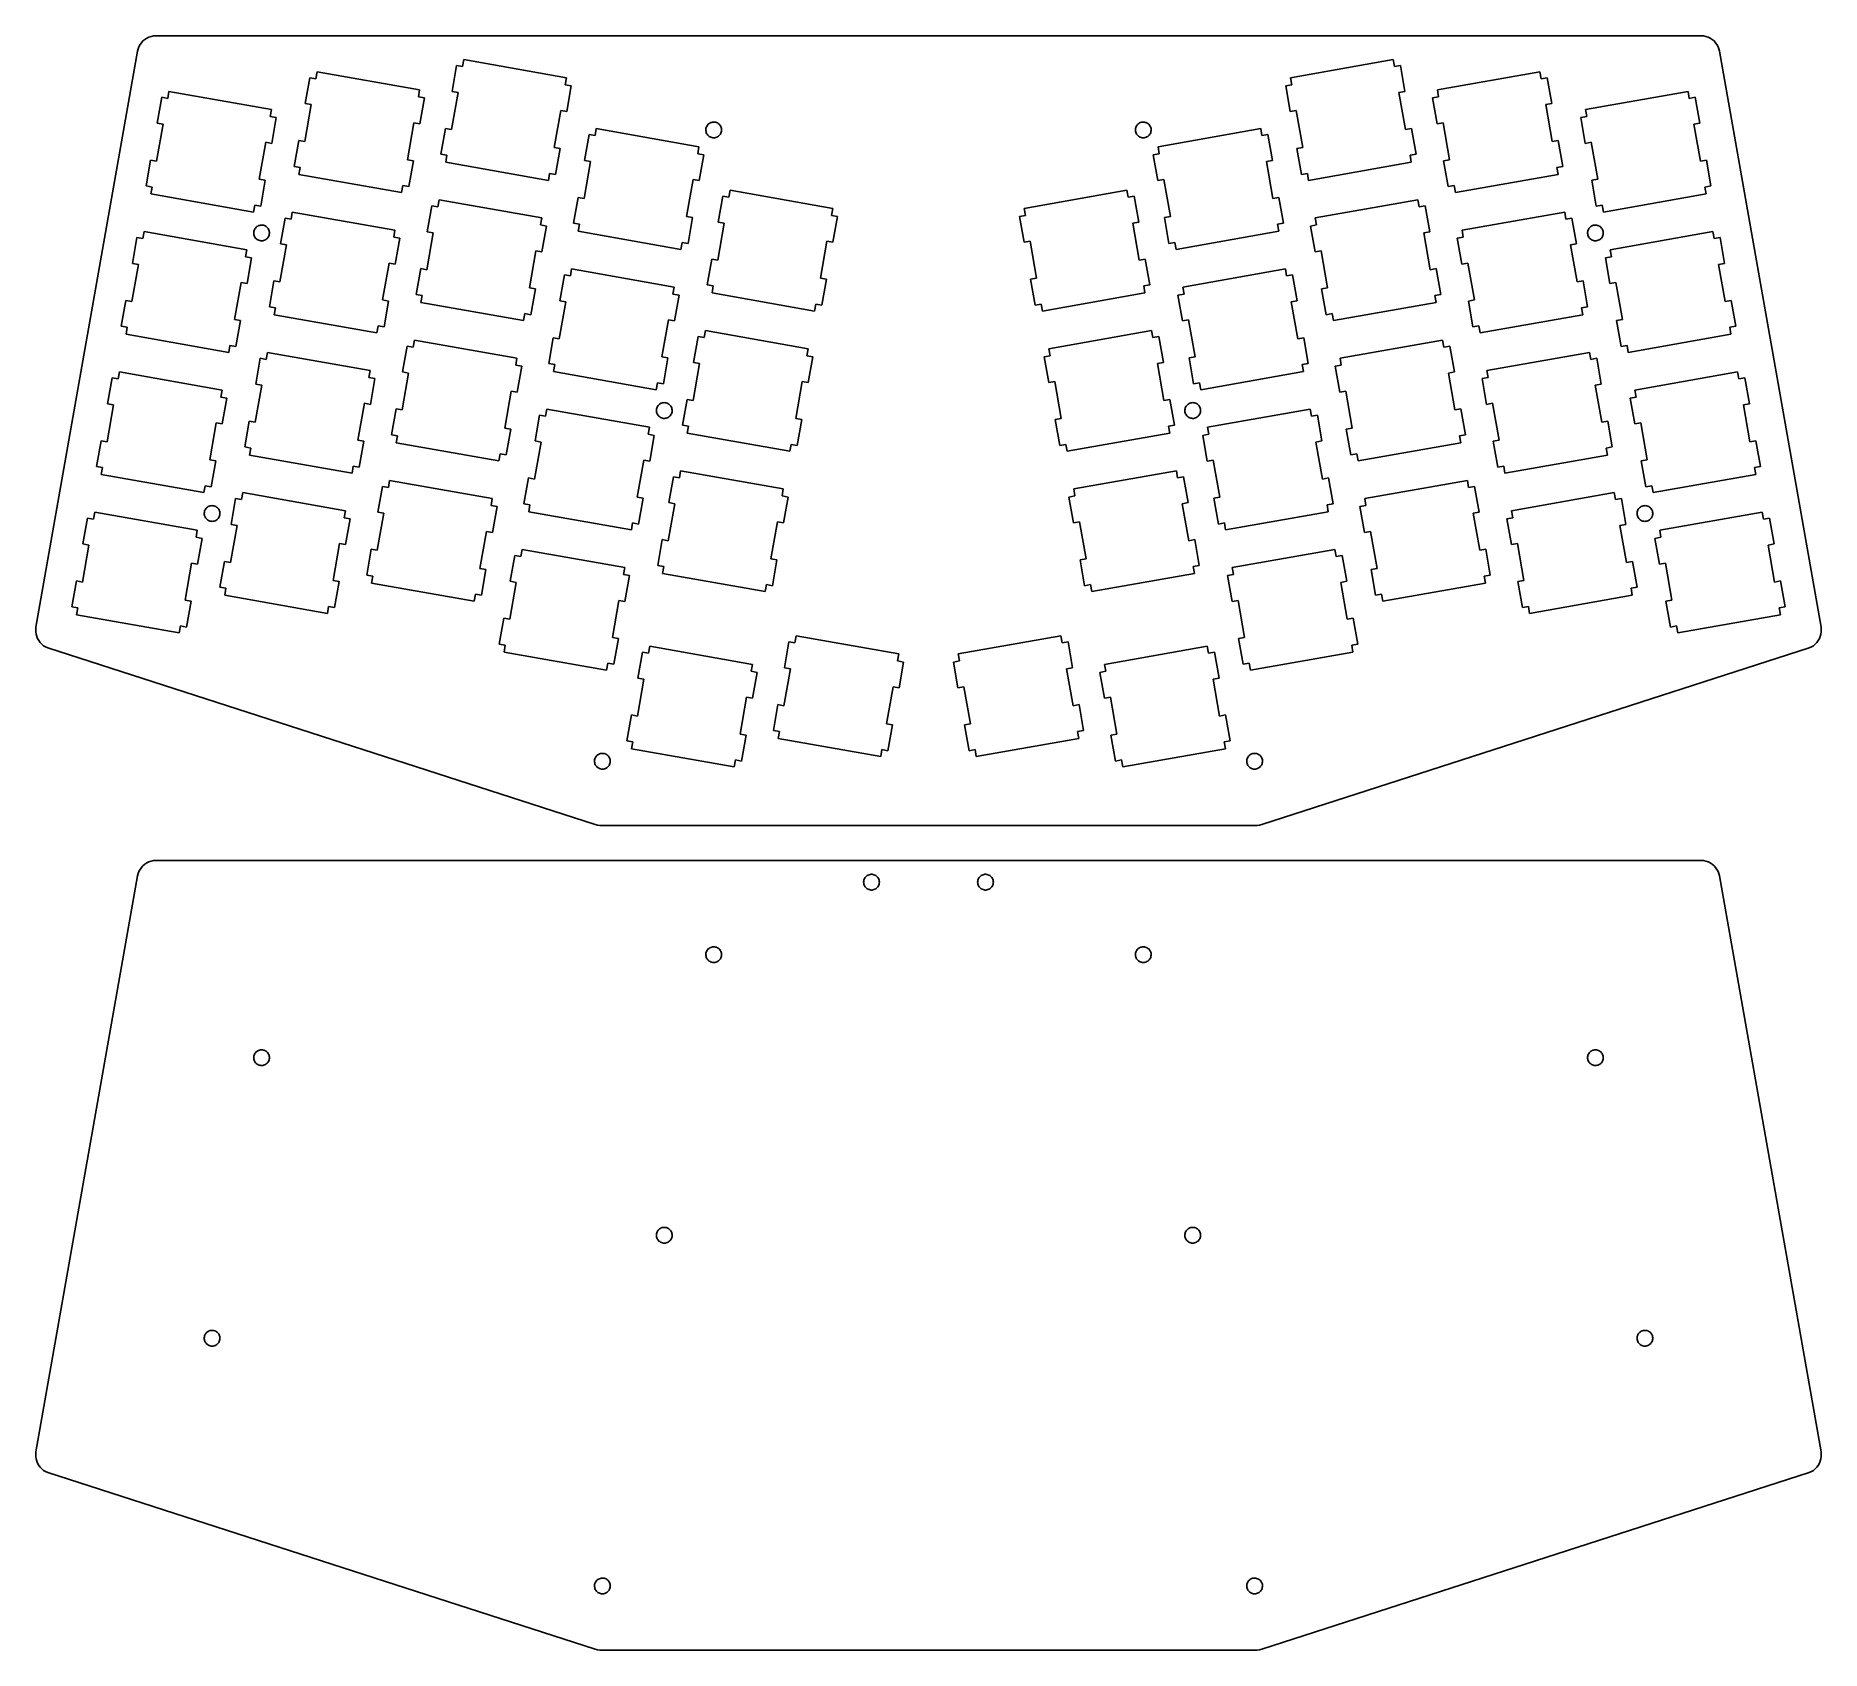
# Model space of a CAD drawing. Header units: metres. Extents: x -119 to 119, y 5 to 220.
import ezdxf

# ---------------------------------------------------------------- set-up
doc = ezdxf.new("R2010")
doc.units = ezdxf.units.M

msp = doc.modelspace()

# ---------------------------------------------------------------- linework, layer by layer
for p, q in [((-105.152, 219.21), (-105.3, 218.932)), ((-104.971, 219.466), (-105.152, 219.21)), ((-104.759, 219.698), (-104.971, 219.466)), ((-104.52, 219.901), (-104.759, 219.698)), ((-104.258, 220.073), (-104.52, 219.901)), ((-103.975, 220.211), (-104.258, 220.073)), ((-103.678, 220.312), (-103.975, 220.211)), ((-103.371, 220.375), (-103.678, 220.312)), ((-103.058, 220.399), (-103.371, 220.375)), ((103.058, 220.399), (-103.058, 220.399)), ((103.371, 220.375), (103.058, 220.399)), ((103.678, 220.312), (103.371, 220.375)), ((103.975, 220.211), (103.678, 220.312)), ((104.258, 220.073), (103.975, 220.211)), ((104.52, 219.901), (104.258, 220.073)), ((104.759, 219.698), (104.52, 219.901)), ((104.971, 219.466), (104.759, 219.698)), ((105.152, 219.21), (104.971, 219.466)), ((105.3, 218.932), (105.152, 219.21)), ((-105.485, 218.334), (-119.029, 141.519)), ((-105.411, 218.639), (-105.485, 218.334)), ((-105.3, 218.932), (-105.411, 218.639)), ((-62.133, 216.279), (-61.9688, 217.21)), ((-61.9688, 217.21), (-48.28, 214.796)), ((48.28, 214.796), (61.9688, 217.21)), ((61.9688, 217.21), (62.133, 216.279)), ((105.411, 218.639), (105.3, 218.932)), ((105.485, 218.334), (105.411, 218.639)), ((119.029, 141.519), (105.485, 218.334)), ((-83.1208, 211.349), (-82.513, 214.795)), ((-82.513, 214.795), (-81.7126, 214.654)), ((-81.7126, 214.654), (-81.5484, 215.585)), ((-81.5484, 215.585), (-67.8596, 213.172)), ((-63.5412, 212.973), (-62.9335, 216.42)), ((-62.9335, 216.42), (-62.133, 216.279)), ((-48.28, 214.796), (-48.4442, 213.865)), ((48.4442, 213.865), (48.28, 214.796)), ((62.133, 216.279), (62.9335, 216.42)), ((62.9335, 216.42), (63.5412, 212.973)), ((67.8596, 213.172), (81.5484, 215.585)), ((81.5484, 215.585), (81.7126, 214.654)), ((81.7126, 214.654), (82.513, 214.795)), ((82.513, 214.795), (83.1208, 211.349)), ((-102.874, 208.739), (-102.266, 212.186)), ((-102.266, 212.186), (-101.466, 212.045)), ((-101.466, 212.045), (-101.302, 212.976)), ((-101.302, 212.976), (-87.6129, 210.562)), ((-67.8596, 213.172), (-68.0238, 212.241)), ((-68.0238, 212.241), (-67.2233, 212.099)), ((-67.2233, 212.099), (-67.8311, 208.653)), ((-63.6106, 207.899), (-62.7408, 212.832)), ((-62.7408, 212.832), (-63.5412, 212.973)), ((-48.4442, 213.865), (-47.6438, 213.724)), ((-47.6438, 213.724), (-48.2515, 210.277)), ((47.6438, 213.724), (48.4442, 213.865)), ((48.2515, 210.277), (47.6438, 213.724)), ((63.5412, 212.973), (62.7408, 212.832)), ((62.7408, 212.832), (63.6106, 207.899)), ((67.2233, 212.099), (68.0238, 212.241)), ((67.8311, 208.653), (67.2233, 212.099)), ((68.0238, 212.241), (67.8596, 213.172)), ((87.6129, 210.562), (101.302, 212.976)), ((101.302, 212.976), (101.466, 212.045)), ((101.466, 212.045), (102.266, 212.186)), ((102.266, 212.186), (102.874, 208.739)), ((-87.6129, 210.562), (-87.777, 209.631)), ((-87.777, 209.631), (-86.9766, 209.49)), ((-83.1902, 206.275), (-82.3204, 211.207)), ((-82.3204, 211.207), (-83.1208, 211.349)), ((-49.052, 210.418), (-49.9218, 205.486)), ((-48.2515, 210.277), (-49.052, 210.418)), ((49.052, 210.418), (48.2515, 210.277)), ((49.9218, 205.486), (49.052, 210.418)), ((83.1208, 211.349), (82.3204, 211.207)), ((82.3204, 211.207), (83.1902, 206.275)), ((86.9766, 209.49), (87.777, 209.631)), ((87.777, 209.631), (87.6129, 210.562)), ((-102.943, 203.665), (-102.074, 208.598)), ((-102.074, 208.598), (-102.874, 208.739)), ((-86.9766, 209.49), (-87.5844, 206.043)), ((-68.6316, 208.794), (-69.5014, 203.861)), ((-67.8311, 208.653), (-68.6316, 208.794)), ((-65.0188, 204.594), (-64.411, 208.04)), ((-64.411, 208.04), (-63.6106, 207.899)), ((-45.8718, 203.765), (-45.264, 207.212)), ((-45.264, 207.212), (-44.4636, 207.071)), ((-44.4636, 207.071), (-44.2994, 208.002)), ((-44.2994, 208.002), (-30.6106, 205.588)), ((-29.69, 207.882), (-29.6753, 208.013)), ((-29.6882, 207.75), (-29.69, 207.882)), ((-29.6699, 207.619), (-29.6882, 207.75)), ((-29.6753, 208.013), (-29.6443, 208.141)), ((-29.6353, 207.492), (-29.6699, 207.619)), ((-29.6443, 208.141), (-29.5975, 208.264)), ((-29.585, 207.37), (-29.6353, 207.492)), ((-29.5975, 208.264), (-29.5356, 208.381)), ((-29.5199, 207.255), (-29.585, 207.37)), ((-29.5356, 208.381), (-29.4596, 208.488)), ((-29.4409, 207.15), (-29.5199, 207.255)), ((-29.4596, 208.488), (-29.3707, 208.586)), ((-29.3707, 208.586), (-29.2703, 208.671)), ((-29.2703, 208.671), (-29.1599, 208.743)), ((-29.1599, 208.743), (-29.0414, 208.801)), ((-29.0414, 208.801), (-28.9166, 208.844)), ((-28.9166, 208.844), (-28.7874, 208.87)), ((-28.7874, 208.87), (-28.656, 208.88)), ((-28.656, 208.88), (-28.5242, 208.874)), ((-28.5242, 208.874), (-28.3944, 208.851)), ((-28.3944, 208.851), (-28.2684, 208.812)), ((-28.2684, 208.812), (-28.1484, 208.757)), ((-28.1484, 208.757), (-28.036, 208.688)), ((-28.036, 208.688), (-27.9333, 208.606)), ((-27.9333, 208.606), (-27.8417, 208.511)), ((-27.823, 207.172), (-27.9119, 207.075)), ((-27.8417, 208.511), (-27.7627, 208.405)), ((-27.747, 207.28), (-27.823, 207.172)), ((-27.7627, 208.405), (-27.6976, 208.291)), ((-27.6851, 207.397), (-27.747, 207.28)), ((-27.6976, 208.291), (-27.6473, 208.169)), ((-27.6383, 207.52), (-27.6851, 207.397)), ((-27.6473, 208.169), (-27.6127, 208.041)), ((-27.6073, 207.648), (-27.6383, 207.52)), ((-27.6127, 208.041), (-27.5944, 207.911)), ((-27.5925, 207.779), (-27.6073, 207.648)), ((-27.5944, 207.911), (-27.5925, 207.779)), ((27.5925, 207.779), (27.5944, 207.911)), ((27.6073, 207.648), (27.5925, 207.779)), ((27.5944, 207.911), (27.6127, 208.041)), ((27.6383, 207.52), (27.6073, 207.648)), ((27.6127, 208.041), (27.6473, 208.169)), ((27.6851, 207.397), (27.6383, 207.52)), ((27.6473, 208.169), (27.6976, 208.291)), ((27.747, 207.28), (27.6851, 207.397)), ((27.6976, 208.291), (27.7627, 208.405)), ((27.823, 207.172), (27.747, 207.28)), ((27.7627, 208.405), (27.8417, 208.511)), ((27.9119, 207.075), (27.823, 207.172)), ((27.8417, 208.511), (27.9333, 208.606)), ((27.9333, 208.606), (28.036, 208.688)), ((28.036, 208.688), (28.1484, 208.757)), ((28.1484, 208.757), (28.2684, 208.812)), ((28.2684, 208.812), (28.3944, 208.851)), ((28.3944, 208.851), (28.5242, 208.874)), ((28.5242, 208.874), (28.656, 208.88)), ((28.656, 208.88), (28.7874, 208.87)), ((28.7874, 208.87), (28.9166, 208.844)), ((28.9166, 208.844), (29.0414, 208.801)), ((29.0414, 208.801), (29.1599, 208.743)), ((29.1599, 208.743), (29.2703, 208.671)), ((29.2703, 208.671), (29.3707, 208.586)), ((29.3707, 208.586), (29.4596, 208.488)), ((29.5199, 207.255), (29.4409, 207.15)), ((29.4596, 208.488), (29.5356, 208.381)), ((29.585, 207.37), (29.5199, 207.255)), ((29.5356, 208.381), (29.5975, 208.264)), ((29.6353, 207.492), (29.585, 207.37)), ((29.5975, 208.264), (29.6443, 208.141)), ((29.6699, 207.619), (29.6353, 207.492)), ((29.6443, 208.141), (29.6753, 208.013)), ((29.6882, 207.75), (29.6699, 207.619)), ((29.6753, 208.013), (29.69, 207.882)), ((29.69, 207.882), (29.6882, 207.75)), ((30.6106, 205.588), (44.2994, 208.002)), ((44.2994, 208.002), (44.4636, 207.071)), ((44.4636, 207.071), (45.264, 207.212)), ((45.264, 207.212), (45.8718, 203.765)), ((63.6106, 207.899), (64.411, 208.04)), ((64.411, 208.04), (65.0188, 204.594)), ((68.6316, 208.794), (67.8311, 208.653)), ((69.5014, 203.861), (68.6316, 208.794)), ((87.5844, 206.043), (86.9766, 209.49)), ((102.874, 208.739), (102.074, 208.598)), ((102.074, 208.598), (102.943, 203.665)), ((-88.3848, 206.184), (-89.2546, 201.251)), ((-87.5844, 206.043), (-88.3848, 206.184)), ((-84.5984, 202.969), (-83.9906, 206.416)), ((-83.9906, 206.416), (-83.1902, 206.275)), ((-49.9218, 205.486), (-49.1213, 205.344)), ((-49.1213, 205.344), (-49.7291, 201.898)), ((-30.6106, 205.588), (-30.7747, 204.657)), ((-29.3493, 207.055), (-29.4409, 207.15)), ((-29.2466, 206.972), (-29.3493, 207.055)), ((-29.1342, 206.903), (-29.2466, 206.972)), ((-29.0142, 206.849), (-29.1342, 206.903)), ((-28.8882, 206.81), (-29.0142, 206.849)), ((-28.7583, 206.787), (-28.8882, 206.81)), ((-28.6266, 206.78), (-28.7583, 206.787)), ((-28.4952, 206.791), (-28.6266, 206.78)), ((-28.366, 206.817), (-28.4952, 206.791)), ((-28.2412, 206.86), (-28.366, 206.817)), ((-28.1227, 206.917), (-28.2412, 206.86)), ((-28.0123, 206.99), (-28.1227, 206.917)), ((-27.9119, 207.075), (-28.0123, 206.99)), ((28.0123, 206.99), (27.9119, 207.075)), ((28.1227, 206.917), (28.0123, 206.99)), ((28.2412, 206.86), (28.1227, 206.917)), ((28.366, 206.817), (28.2412, 206.86)), ((28.4952, 206.791), (28.366, 206.817)), ((28.6266, 206.78), (28.4952, 206.791)), ((28.7583, 206.787), (28.6266, 206.78)), ((28.8882, 206.81), (28.7583, 206.787)), ((29.0142, 206.849), (28.8882, 206.81)), ((29.1342, 206.903), (29.0142, 206.849)), ((29.2466, 206.972), (29.1342, 206.903)), ((29.3493, 207.055), (29.2466, 206.972)), ((29.4409, 207.15), (29.3493, 207.055)), ((30.7747, 204.657), (30.6106, 205.588)), ((49.1213, 205.344), (49.9218, 205.486)), ((49.7291, 201.898), (49.1213, 205.344)), ((83.1902, 206.275), (83.9906, 206.416)), ((83.9906, 206.416), (84.5984, 202.969)), ((88.3848, 206.184), (87.5844, 206.043)), ((89.2546, 201.251), (88.3848, 206.184)), ((-104.352, 200.359), (-103.744, 203.806)), ((-103.744, 203.806), (-102.943, 203.665)), ((-83.798, 202.828), (-84.5984, 202.969)), ((-83.9621, 201.897), (-83.798, 202.828)), ((-69.5014, 203.861), (-68.7009, 203.72)), ((-68.7009, 203.72), (-69.3087, 200.273)), ((-64.2184, 204.452), (-65.0188, 204.594)), ((-64.3826, 203.521), (-64.2184, 204.452)), ((-50.6937, 201.108), (-64.3826, 203.521)), ((-45.9411, 198.691), (-45.0714, 203.624)), ((-45.0714, 203.624), (-45.8718, 203.765)), ((-30.7747, 204.657), (-29.9743, 204.516)), ((-29.9743, 204.516), (-30.5821, 201.069)), ((29.9743, 204.516), (30.7747, 204.657)), ((30.5821, 201.069), (29.9743, 204.516)), ((45.8718, 203.765), (45.0714, 203.624)), ((45.0714, 203.624), (45.9411, 198.691)), ((64.3826, 203.521), (50.6937, 201.108)), ((65.0188, 204.594), (64.2184, 204.452)), ((64.2184, 204.452), (64.3826, 203.521)), ((68.7009, 203.72), (69.5014, 203.861)), ((69.3087, 200.273), (68.7009, 203.72)), ((84.5984, 202.969), (83.798, 202.828)), ((83.798, 202.828), (83.9621, 201.897)), ((102.943, 203.665), (103.744, 203.806)), ((103.744, 203.806), (104.352, 200.359)), ((-103.551, 200.218), (-104.352, 200.359)), ((-103.715, 199.287), (-103.551, 200.218)), ((-89.2546, 201.251), (-88.4541, 201.11)), ((-88.4541, 201.11), (-89.0619, 197.663)), ((-70.2733, 199.483), (-83.9621, 201.897)), ((-70.1091, 200.414), (-70.2733, 199.483)), ((-69.3087, 200.273), (-70.1091, 200.414)), ((-50.5296, 202.039), (-50.6937, 201.108)), ((-49.7291, 201.898), (-50.5296, 202.039)), ((-31.3825, 201.21), (-32.2523, 196.277)), ((-30.5821, 201.069), (-31.3825, 201.21)), ((31.3825, 201.21), (30.5821, 201.069)), ((32.2523, 196.277), (31.3825, 201.21)), ((50.5296, 202.039), (49.7291, 201.898)), ((50.6937, 201.108), (50.5296, 202.039)), ((70.1091, 200.414), (69.3087, 200.273)), ((70.2733, 199.483), (70.1091, 200.414)), ((83.9621, 201.897), (70.2733, 199.483)), ((88.4541, 201.11), (89.2546, 201.251)), ((89.0619, 197.663), (88.4541, 201.11)), ((104.352, 200.359), (103.551, 200.218)), ((103.551, 200.218), (103.715, 199.287)), ((-90.0266, 196.873), (-103.715, 199.287)), ((-89.8624, 197.804), (-90.0266, 196.873)), ((-89.0619, 197.663), (-89.8624, 197.804)), ((-66.8406, 194.262), (-66.2328, 197.709)), ((-66.2328, 197.709), (-65.4323, 197.568)), ((-65.4323, 197.568), (-65.2682, 198.499)), ((-65.2682, 198.499), (-51.5793, 196.085)), ((-47.3494, 195.385), (-46.7416, 198.832)), ((-46.7416, 198.832), (-45.9411, 198.691)), ((-28.0287, 195.542), (-27.4209, 198.989)), ((-27.4209, 198.989), (-26.6205, 198.848)), ((-26.6205, 198.848), (-26.4563, 199.779)), ((-26.4563, 199.779), (-12.7675, 197.365)), ((12.7675, 197.365), (26.4563, 199.779)), ((26.4563, 199.779), (26.6205, 198.848)), ((26.6205, 198.848), (27.4209, 198.989)), ((27.4209, 198.989), (28.0287, 195.542)), ((45.9411, 198.691), (46.7416, 198.832)), ((46.7416, 198.832), (47.3494, 195.385)), ((51.5793, 196.085), (65.2682, 198.499)), ((65.2682, 198.499), (65.4323, 197.568)), ((65.4323, 197.568), (66.2328, 197.709)), ((66.2328, 197.709), (66.8406, 194.262)), ((89.8624, 197.804), (89.0619, 197.663)), ((90.0266, 196.873), (89.8624, 197.804)), ((103.715, 199.287), (90.0266, 196.873)), ((-86.4202, 192.637), (-85.8124, 196.084)), ((-85.8124, 196.084), (-85.0119, 195.943)), ((-85.0119, 195.943), (-84.8477, 196.874)), ((-84.8477, 196.874), (-71.1589, 194.46)), ((-51.5793, 196.085), (-51.7435, 195.154)), ((-46.5489, 195.244), (-47.3494, 195.385)), ((-32.2523, 196.277), (-31.4519, 196.136)), ((-31.4519, 196.136), (-32.0597, 192.689)), ((-28.098, 190.468), (-27.2282, 195.401)), ((-27.2282, 195.401), (-28.0287, 195.542)), ((-12.7675, 197.365), (-12.9316, 196.434)), ((-12.9316, 196.434), (-12.1312, 196.293)), ((-12.1312, 196.293), (-12.739, 192.846)), ((12.1312, 196.293), (12.9316, 196.434)), ((12.739, 192.846), (12.1312, 196.293)), ((12.9316, 196.434), (12.7675, 197.365)), ((28.0287, 195.542), (27.2282, 195.401)), ((27.2282, 195.401), (28.098, 190.468)), ((31.4519, 196.136), (32.2523, 196.277)), ((32.0597, 192.689), (31.4519, 196.136)), ((47.3494, 195.385), (46.5489, 195.244)), ((51.7435, 195.154), (51.5793, 196.085)), ((71.1589, 194.46), (84.8477, 196.874)), ((84.8477, 196.874), (85.0119, 195.943)), ((85.0119, 195.943), (85.8124, 196.084)), ((85.8124, 196.084), (86.4202, 192.637)), ((-106.173, 190.028), (-105.566, 193.475)), ((-105.566, 193.475), (-104.765, 193.333)), ((-104.765, 193.333), (-104.601, 194.265)), ((-104.601, 194.265), (-90.9122, 191.851)), ((-89.9917, 194.144), (-89.9769, 194.275)), ((-89.9898, 194.012), (-89.9917, 194.144)), ((-89.9715, 193.882), (-89.9898, 194.012)), ((-89.9769, 194.275), (-89.946, 194.403)), ((-89.9369, 193.755), (-89.9715, 193.882)), ((-89.946, 194.403), (-89.8991, 194.527)), ((-89.8866, 193.633), (-89.9369, 193.755)), ((-89.8991, 194.527), (-89.8372, 194.643)), ((-89.8215, 193.518), (-89.8866, 193.633)), ((-89.8372, 194.643), (-89.7612, 194.751)), ((-89.7425, 193.412), (-89.8215, 193.518)), ((-89.7612, 194.751), (-89.6723, 194.848)), ((-89.6509, 193.318), (-89.7425, 193.412)), ((-89.6723, 194.848), (-89.5719, 194.934)), ((-89.5482, 193.235), (-89.6509, 193.318)), ((-89.5719, 194.934), (-89.4615, 195.006)), ((-89.4359, 193.166), (-89.5482, 193.235)), ((-89.4615, 195.006), (-89.343, 195.064)), ((-89.3158, 193.111), (-89.4359, 193.166)), ((-89.343, 195.064), (-89.2182, 195.106)), ((-89.1898, 193.072), (-89.3158, 193.111)), ((-89.2182, 195.106), (-89.089, 195.133)), ((-89.06, 193.049), (-89.1898, 193.072)), ((-89.089, 195.133), (-88.9576, 195.143)), ((-88.9282, 193.043), (-89.06, 193.049)), ((-88.9576, 195.143), (-88.8259, 195.136)), ((-88.7968, 193.053), (-88.9282, 193.043)), ((-88.8259, 195.136), (-88.696, 195.113)), ((-88.6676, 193.08), (-88.7968, 193.053)), ((-88.696, 195.113), (-88.57, 195.074)), ((-88.5428, 193.122), (-88.6676, 193.08)), ((-88.57, 195.074), (-88.45, 195.02)), ((-88.4243, 193.18), (-88.5428, 193.122)), ((-88.45, 195.02), (-88.3376, 194.951)), ((-88.3139, 193.252), (-88.4243, 193.18)), ((-88.3376, 194.951), (-88.2349, 194.868)), ((-88.2135, 193.338), (-88.3139, 193.252)), ((-88.2349, 194.868), (-88.1433, 194.773)), ((-88.1246, 193.435), (-88.2135, 193.338)), ((-88.1433, 194.773), (-88.0643, 194.668)), ((-88.0486, 193.543), (-88.1246, 193.435)), ((-88.0643, 194.668), (-87.9992, 194.553)), ((-87.9867, 193.659), (-88.0486, 193.543)), ((-87.9992, 194.553), (-87.9489, 194.431)), ((-87.9398, 193.782), (-87.9867, 193.659)), ((-87.9489, 194.431), (-87.9144, 194.304)), ((-87.9089, 193.911), (-87.9398, 193.782)), ((-87.9144, 194.304), (-87.896, 194.173)), ((-87.8941, 194.042), (-87.9089, 193.911)), ((-87.896, 194.173), (-87.8941, 194.042)), ((-71.1589, 194.46), (-71.3231, 193.529)), ((-71.3231, 193.529), (-70.5227, 193.388)), ((-70.5227, 193.388), (-71.1304, 189.941)), ((-66.9099, 189.188), (-66.0401, 194.121)), ((-66.0401, 194.121), (-66.8406, 194.262)), ((-51.7435, 195.154), (-50.9431, 195.013)), ((-50.9431, 195.013), (-51.5509, 191.566)), ((-46.7131, 194.313), (-46.5489, 195.244)), ((-33.0243, 191.899), (-46.7131, 194.313)), ((-13.5394, 192.987), (-14.4092, 188.054)), ((-12.739, 192.846), (-13.5394, 192.987)), ((13.5394, 192.987), (12.739, 192.846)), ((14.4092, 188.054), (13.5394, 192.987)), ((46.7131, 194.313), (33.0243, 191.899)), ((46.5489, 195.244), (46.7131, 194.313)), ((50.9431, 195.013), (51.7435, 195.154)), ((51.5509, 191.566), (50.9431, 195.013)), ((66.8406, 194.262), (66.0401, 194.121)), ((66.0401, 194.121), (66.9099, 189.188)), ((70.5227, 193.388), (71.3231, 193.529)), ((71.1304, 189.941), (70.5227, 193.388)), ((71.3231, 193.529), (71.1589, 194.46)), ((87.8941, 194.042), (87.896, 194.173)), ((87.9089, 193.911), (87.8941, 194.042)), ((87.896, 194.173), (87.9144, 194.304)), ((87.9398, 193.782), (87.9089, 193.911)), ((87.9144, 194.304), (87.9489, 194.431)), ((87.9867, 193.659), (87.9398, 193.782)), ((87.9489, 194.431), (87.9992, 194.553)), ((88.0486, 193.543), (87.9867, 193.659)), ((87.9992, 194.553), (88.0643, 194.668)), ((88.1246, 193.435), (88.0486, 193.543)), ((88.0643, 194.668), (88.1433, 194.773)), ((88.2135, 193.338), (88.1246, 193.435)), ((88.1433, 194.773), (88.2349, 194.868)), ((88.3139, 193.252), (88.2135, 193.338)), ((88.2349, 194.868), (88.3376, 194.951)), ((88.4243, 193.18), (88.3139, 193.252)), ((88.3376, 194.951), (88.45, 195.02)), ((88.5428, 193.122), (88.4243, 193.18)), ((88.45, 195.02), (88.57, 195.074)), ((88.6676, 193.08), (88.5428, 193.122)), ((88.57, 195.074), (88.696, 195.113)), ((88.7968, 193.053), (88.6676, 193.08)), ((88.696, 195.113), (88.8259, 195.136)), ((88.9282, 193.043), (88.7968, 193.053)), ((88.8259, 195.136), (88.9576, 195.143)), ((89.06, 193.049), (88.9282, 193.043)), ((88.9576, 195.143), (89.089, 195.133)), ((89.1898, 193.072), (89.06, 193.049)), ((89.089, 195.133), (89.2182, 195.106)), ((89.3158, 193.111), (89.1898, 193.072)), ((89.2182, 195.106), (89.343, 195.064)), ((89.4359, 193.166), (89.3158, 193.111)), ((89.343, 195.064), (89.4615, 195.006)), ((89.5482, 193.235), (89.4359, 193.166)), ((89.4615, 195.006), (89.5719, 194.934)), ((89.6509, 193.318), (89.5482, 193.235)), ((89.5719, 194.934), (89.6723, 194.848)), ((89.7425, 193.412), (89.6509, 193.318)), ((89.6723, 194.848), (89.7612, 194.751)), ((89.8215, 193.518), (89.7425, 193.412)), ((89.7612, 194.751), (89.8372, 194.643)), ((89.8866, 193.633), (89.8215, 193.518)), ((89.8372, 194.643), (89.8991, 194.527)), ((89.9369, 193.755), (89.8866, 193.633)), ((89.8991, 194.527), (89.946, 194.403)), ((89.9715, 193.882), (89.9369, 193.755)), ((89.946, 194.403), (89.9769, 194.275)), ((89.9898, 194.012), (89.9715, 193.882)), ((89.9769, 194.275), (89.9917, 194.144)), ((89.9917, 194.144), (89.9898, 194.012)), ((90.9122, 191.851), (104.601, 194.265)), ((104.601, 194.265), (104.765, 193.333)), ((104.765, 193.333), (105.566, 193.475)), ((105.566, 193.475), (106.173, 190.028)), ((-90.9122, 191.851), (-91.0763, 190.92)), ((-91.0763, 190.92), (-90.2759, 190.779)), ((-90.2759, 190.779), (-90.8837, 187.332)), ((-86.4895, 187.563), (-85.6197, 192.496)), ((-85.6197, 192.496), (-86.4202, 192.637)), ((-52.3513, 191.707), (-53.2211, 186.774)), ((-51.5509, 191.566), (-52.3513, 191.707)), ((-32.8601, 192.831), (-33.0243, 191.899)), ((-32.0597, 192.689), (-32.8601, 192.831)), ((-29.5063, 187.162), (-28.8985, 190.609)), ((-28.8985, 190.609), (-28.098, 190.468)), ((28.098, 190.468), (28.8985, 190.609)), ((28.8985, 190.609), (29.5063, 187.162)), ((32.8601, 192.831), (32.0597, 192.689)), ((33.0243, 191.899), (32.8601, 192.831)), ((52.3513, 191.707), (51.5509, 191.566)), ((53.2211, 186.774), (52.3513, 191.707)), ((86.4202, 192.637), (85.6197, 192.496)), ((85.6197, 192.496), (86.4895, 187.563)), ((90.2759, 190.779), (91.0763, 190.92)), ((90.8837, 187.332), (90.2759, 190.779)), ((91.0763, 190.92), (90.9122, 191.851)), ((-106.243, 184.954), (-105.373, 189.886)), ((-105.373, 189.886), (-106.173, 190.028)), ((-71.9309, 190.082), (-72.8007, 185.15)), ((-71.1304, 189.941), (-71.9309, 190.082)), ((-68.3181, 185.882), (-67.7103, 189.329)), ((-67.7103, 189.329), (-66.9099, 189.188)), ((-49.1711, 185.054), (-48.5633, 188.501)), ((-48.5633, 188.501), (-47.7629, 188.36)), ((-47.7629, 188.36), (-47.5987, 189.291)), ((-47.5987, 189.291), (-33.9099, 186.877)), ((33.9099, 186.877), (47.5987, 189.291)), ((47.5987, 189.291), (47.7629, 188.36)), ((47.7629, 188.36), (48.5633, 188.501)), ((48.5633, 188.501), (49.1711, 185.054)), ((66.9099, 189.188), (67.7103, 189.329)), ((67.7103, 189.329), (68.3181, 185.882)), ((71.9309, 190.082), (71.1304, 189.941)), ((72.8007, 185.15), (71.9309, 190.082)), ((106.173, 190.028), (105.373, 189.886)), ((105.373, 189.886), (106.243, 184.954)), ((-91.6841, 187.473), (-92.5539, 182.54)), ((-90.8837, 187.332), (-91.6841, 187.473)), ((-87.8977, 184.257), (-87.2899, 187.704)), ((-87.2899, 187.704), (-86.4895, 187.563)), ((-67.5177, 185.741), (-68.3181, 185.882)), ((-67.6819, 184.81), (-67.5177, 185.741)), ((-53.2211, 186.774), (-52.4206, 186.633)), ((-52.4206, 186.633), (-53.0284, 183.186)), ((-33.9099, 186.877), (-34.0741, 185.946)), ((-34.0741, 185.946), (-33.2736, 185.805)), ((-33.2736, 185.805), (-33.8814, 182.358)), ((-28.7058, 187.021), (-29.5063, 187.162)), ((-28.87, 186.09), (-28.7058, 187.021)), ((-15.1812, 183.676), (-28.87, 186.09)), ((-14.4092, 188.054), (-13.6088, 187.913)), ((-13.6088, 187.913), (-14.2166, 184.466)), ((13.6088, 187.913), (14.4092, 188.054)), ((14.2166, 184.466), (13.6088, 187.913)), ((28.87, 186.09), (15.1812, 183.676)), ((29.5063, 187.162), (28.7058, 187.021)), ((28.7058, 187.021), (28.87, 186.09)), ((33.2736, 185.805), (34.0741, 185.946)), ((33.8814, 182.358), (33.2736, 185.805)), ((34.0741, 185.946), (33.9099, 186.877)), ((52.4206, 186.633), (53.2211, 186.774)), ((53.0284, 183.186), (52.4206, 186.633)), ((68.3181, 185.882), (67.5177, 185.741)), ((67.5177, 185.741), (67.6819, 184.81)), ((86.4895, 187.563), (87.2899, 187.704)), ((87.2899, 187.704), (87.8977, 184.257)), ((91.6841, 187.473), (90.8837, 187.332)), ((92.5539, 182.54), (91.6841, 187.473)), ((-107.651, 181.648), (-107.043, 185.095)), ((-107.043, 185.095), (-106.243, 184.954)), ((-87.0973, 184.116), (-87.8977, 184.257)), ((-87.2615, 183.185), (-87.0973, 184.116)), ((-72.8007, 185.15), (-72.0002, 185.008)), ((-72.0002, 185.008), (-72.608, 181.561)), ((-53.993, 182.396), (-67.6819, 184.81)), ((-49.2404, 179.98), (-48.3707, 184.913)), ((-48.3707, 184.913), (-49.1711, 185.054)), ((-15.017, 184.607), (-15.1812, 183.676)), ((-14.2166, 184.466), (-15.017, 184.607)), ((15.017, 184.607), (14.2166, 184.466)), ((15.1812, 183.676), (15.017, 184.607)), ((49.1711, 185.054), (48.3707, 184.913)), ((48.3707, 184.913), (49.2404, 179.98)), ((67.6819, 184.81), (53.993, 182.396)), ((72.0002, 185.008), (72.8007, 185.15)), ((72.608, 181.561), (72.0002, 185.008)), ((87.8977, 184.257), (87.0973, 184.116)), ((87.0973, 184.116), (87.2615, 183.185)), ((106.243, 184.954), (107.043, 185.095)), ((107.043, 185.095), (107.651, 181.648)), ((-106.851, 181.507), (-107.651, 181.648)), ((-107.015, 180.576), (-106.851, 181.507)), ((-92.5539, 182.54), (-91.7535, 182.399)), ((-91.7535, 182.399), (-92.3613, 178.952)), ((-73.5726, 180.772), (-87.2615, 183.185)), ((-73.4085, 181.703), (-73.5726, 180.772)), ((-72.608, 181.561), (-73.4085, 181.703)), ((-53.8289, 183.327), (-53.993, 182.396)), ((-53.0284, 183.186), (-53.8289, 183.327)), ((-34.6818, 182.499), (-35.5516, 177.566)), ((-33.8814, 182.358), (-34.6818, 182.499)), ((-29.9198, 180.136), (-29.7556, 181.067)), ((-29.7556, 181.067), (-16.0668, 178.654)), ((16.0668, 178.654), (29.7556, 181.067)), ((29.7556, 181.067), (29.9198, 180.136)), ((34.6818, 182.499), (33.8814, 182.358)), ((35.5516, 177.566), (34.6818, 182.499)), ((53.8289, 183.327), (53.0284, 183.186)), ((53.993, 182.396), (53.8289, 183.327)), ((73.4085, 181.703), (72.608, 181.561)), ((73.5726, 180.772), (73.4085, 181.703)), ((87.2615, 183.185), (73.5726, 180.772)), ((91.7535, 182.399), (92.5539, 182.54)), ((92.3613, 178.952), (91.7535, 182.399)), ((107.651, 181.648), (106.851, 181.507)), ((106.851, 181.507), (107.015, 180.576)), ((-93.3259, 178.162), (-107.015, 180.576)), ((-93.1617, 179.093), (-93.3259, 178.162)), ((-92.3613, 178.952), (-93.1617, 179.093)), ((-70.1399, 175.551), (-69.5321, 178.997)), ((-69.5321, 178.997), (-68.7317, 178.856)), ((-68.7317, 178.856), (-68.5675, 179.787)), ((-68.5675, 179.787), (-54.8787, 177.374)), ((-50.6487, 176.674), (-50.0409, 180.121)), ((-50.0409, 180.121), (-49.2404, 179.98)), ((-31.328, 176.83), (-30.7202, 180.277)), ((-30.7202, 180.277), (-29.9198, 180.136)), ((-16.0668, 178.654), (-16.231, 177.722)), ((16.231, 177.722), (16.0668, 178.654)), ((29.9198, 180.136), (30.7202, 180.277)), ((30.7202, 180.277), (31.328, 176.83)), ((49.2404, 179.98), (50.0409, 180.121)), ((50.0409, 180.121), (50.6487, 176.674)), ((54.8787, 177.374), (68.5675, 179.787)), ((68.5675, 179.787), (68.7317, 178.856)), ((68.7317, 178.856), (69.5321, 178.997)), ((69.5321, 178.997), (70.1399, 175.551)), ((93.1617, 179.093), (92.3613, 178.952)), ((93.3259, 178.162), (93.1617, 179.093)), ((107.015, 180.576), (93.3259, 178.162)), ((-89.7195, 173.926), (-89.1117, 177.373)), ((-89.1117, 177.373), (-88.3112, 177.232)), ((-88.3112, 177.232), (-88.1471, 178.163)), ((-88.1471, 178.163), (-74.4582, 175.749)), ((-54.8787, 177.374), (-55.0428, 176.443)), ((-55.0428, 176.443), (-54.2424, 176.301)), ((-54.2424, 176.301), (-54.8502, 172.855)), ((-49.8482, 176.533), (-50.6487, 176.674)), ((-50.0124, 175.602), (-49.8482, 176.533)), ((-35.5516, 177.566), (-34.7512, 177.425)), ((-34.7512, 177.425), (-35.359, 173.978)), ((-31.3973, 171.756), (-30.5276, 176.689)), ((-30.5276, 176.689), (-31.328, 176.83)), ((-16.231, 177.722), (-15.4305, 177.581)), ((-15.4305, 177.581), (-16.0383, 174.134)), ((15.4305, 177.581), (16.231, 177.722)), ((16.0383, 174.134), (15.4305, 177.581)), ((31.328, 176.83), (30.5276, 176.689)), ((30.5276, 176.689), (31.3973, 171.756)), ((34.7512, 177.425), (35.5516, 177.566)), ((35.359, 173.978), (34.7512, 177.425)), ((50.6487, 176.674), (49.8482, 176.533)), ((49.8482, 176.533), (50.0124, 175.602)), ((54.2424, 176.301), (55.0428, 176.443)), ((54.8502, 172.855), (54.2424, 176.301)), ((55.0428, 176.443), (54.8787, 177.374)), ((74.4582, 175.749), (88.1471, 178.163)), ((88.1471, 178.163), (88.3112, 177.232)), ((88.3112, 177.232), (89.1117, 177.373)), ((89.1117, 177.373), (89.7195, 173.926)), ((-109.473, 171.316), (-108.865, 174.763)), ((-108.865, 174.763), (-108.064, 174.622)), ((-108.064, 174.622), (-107.9, 175.553)), ((-107.9, 175.553), (-94.2115, 173.139)), ((-88.919, 173.785), (-89.7195, 173.926)), ((-74.4582, 175.749), (-74.6224, 174.818)), ((-74.6224, 174.818), (-73.822, 174.677)), ((-73.822, 174.677), (-74.4298, 171.23)), ((-70.2092, 170.477), (-69.3394, 175.409)), ((-69.3394, 175.409), (-70.1399, 175.551)), ((-36.3236, 173.188), (-50.0124, 175.602)), ((-36.1594, 174.119), (-36.3236, 173.188)), ((-35.359, 173.978), (-36.1594, 174.119)), ((-16.8387, 174.276), (-17.7085, 169.343)), ((-16.0383, 174.134), (-16.8387, 174.276)), ((16.8387, 174.276), (16.0383, 174.134)), ((17.7085, 169.343), (16.8387, 174.276)), ((36.1594, 174.119), (35.359, 173.978)), ((36.3236, 173.188), (36.1594, 174.119)), ((50.0124, 175.602), (36.3236, 173.188)), ((70.1399, 175.551), (69.3394, 175.409)), ((69.3394, 175.409), (70.2092, 170.477)), ((73.822, 174.677), (74.6224, 174.818)), ((74.4298, 171.23), (73.822, 174.677)), ((74.6224, 174.818), (74.4582, 175.749)), ((89.7195, 173.926), (88.919, 173.785)), ((94.2115, 173.139), (107.9, 175.553)), ((107.9, 175.553), (108.064, 174.622)), ((108.064, 174.622), (108.865, 174.763)), ((108.865, 174.763), (109.473, 171.316)), ((-94.2115, 173.139), (-94.3757, 172.208)), ((-94.3757, 172.208), (-93.5752, 172.067)), ((-93.5752, 172.067), (-94.183, 168.62)), ((-89.7888, 168.852), (-88.919, 173.785)), ((-55.6506, 172.996), (-56.5204, 168.063)), ((-54.8502, 172.855), (-55.6506, 172.996)), ((-35.3861, 171.447), (-35.2546, 171.458)), ((-35.2546, 171.458), (-35.1229, 171.451)), ((-32.8056, 168.451), (-32.1978, 171.898)), ((-32.1978, 171.898), (-31.3973, 171.756)), ((31.3973, 171.756), (32.1978, 171.898)), ((32.1978, 171.898), (32.8056, 168.451)), ((35.1229, 171.451), (35.2546, 171.458)), ((35.2546, 171.458), (35.3861, 171.447)), ((55.6506, 172.996), (54.8502, 172.855)), ((56.5204, 168.063), (55.6506, 172.996)), ((88.919, 173.785), (89.7888, 168.852)), ((93.5752, 172.067), (94.3757, 172.208)), ((94.183, 168.62), (93.5752, 172.067)), ((94.3757, 172.208), (94.2115, 173.139)), ((-109.542, 166.242), (-108.672, 171.175)), ((-108.672, 171.175), (-109.473, 171.316)), ((-75.2302, 171.371), (-76.1, 166.438)), ((-74.4298, 171.23), (-75.2302, 171.371)), ((-71.6174, 167.171), (-71.0097, 170.618)), ((-71.0097, 170.618), (-70.2092, 170.477)), ((-52.4704, 166.342), (-51.8626, 169.789)), ((-51.8626, 169.789), (-51.0622, 169.648)), ((-51.0622, 169.648), (-50.898, 170.579)), ((-50.898, 170.579), (-37.2092, 168.166)), ((-36.2887, 170.459), (-36.274, 170.59)), ((-36.2868, 170.327), (-36.2887, 170.459)), ((-36.2685, 170.197), (-36.2868, 170.327)), ((-36.274, 170.59), (-36.243, 170.718)), ((-36.2339, 170.069), (-36.2685, 170.197)), ((-36.243, 170.718), (-36.1961, 170.841)), ((-36.1837, 169.947), (-36.2339, 170.069)), ((-36.1961, 170.841), (-36.1342, 170.958)), ((-36.1185, 169.833), (-36.1837, 169.947)), ((-36.1342, 170.958), (-36.0582, 171.066)), ((-36.0395, 169.727), (-36.1185, 169.833)), ((-36.0582, 171.066), (-35.9693, 171.163)), ((-35.948, 169.632), (-36.0395, 169.727)), ((-35.9693, 171.163), (-35.8689, 171.248)), ((-35.8452, 169.55), (-35.948, 169.632)), ((-35.8689, 171.248), (-35.7586, 171.321)), ((-35.7329, 169.481), (-35.8452, 169.55)), ((-35.7586, 171.321), (-35.64, 171.378)), ((-35.6128, 169.426), (-35.7329, 169.481)), ((-35.64, 171.378), (-35.5152, 171.421)), ((-35.4868, 169.387), (-35.6128, 169.426)), ((-35.5152, 171.421), (-35.3861, 171.447)), ((-35.357, 169.364), (-35.4868, 169.387)), ((-35.2253, 169.358), (-35.357, 169.364)), ((-35.0938, 169.368), (-35.2253, 169.358)), ((-35.1229, 171.451), (-34.993, 171.428)), ((-34.9646, 169.394), (-35.0938, 169.368)), ((-34.993, 171.428), (-34.8671, 171.389)), ((-34.8398, 169.437), (-34.9646, 169.394)), ((-34.8671, 171.389), (-34.747, 171.335)), ((-34.7213, 169.495), (-34.8398, 169.437)), ((-34.747, 171.335), (-34.6347, 171.266)), ((-34.611, 169.567), (-34.7213, 169.495)), ((-34.6347, 171.266), (-34.5319, 171.183)), ((-34.5105, 169.652), (-34.611, 169.567)), ((-34.5319, 171.183), (-34.4403, 171.088)), ((-34.4216, 169.75), (-34.5105, 169.652)), ((-34.4403, 171.088), (-34.3613, 170.983)), ((-34.3456, 169.857), (-34.4216, 169.75)), ((-34.3613, 170.983), (-34.2962, 170.868)), ((-34.2837, 169.974), (-34.3456, 169.857)), ((-34.2962, 170.868), (-34.2459, 170.746)), ((-34.2369, 170.097), (-34.2837, 169.974)), ((-34.2459, 170.746), (-34.2114, 170.619)), ((-34.2059, 170.225), (-34.2369, 170.097)), ((-34.2114, 170.619), (-34.193, 170.488)), ((-34.1912, 170.356), (-34.2059, 170.225)), ((-34.193, 170.488), (-34.1912, 170.356)), ((-17.7085, 169.343), (-16.9081, 169.202)), ((-16.9081, 169.202), (-17.5159, 165.755)), ((16.9081, 169.202), (17.7085, 169.343)), ((17.5159, 165.755), (16.9081, 169.202)), ((34.1912, 170.356), (34.193, 170.488)), ((34.2059, 170.225), (34.1912, 170.356)), ((34.193, 170.488), (34.2114, 170.619)), ((34.2369, 170.097), (34.2059, 170.225)), ((34.2114, 170.619), (34.2459, 170.746)), ((34.2837, 169.974), (34.2369, 170.097)), ((34.2459, 170.746), (34.2962, 170.868)), ((34.3456, 169.857), (34.2837, 169.974)), ((34.2962, 170.868), (34.3613, 170.983)), ((34.4216, 169.75), (34.3456, 169.857)), ((34.3613, 170.983), (34.4403, 171.088)), ((34.5105, 169.652), (34.4216, 169.75)), ((34.4403, 171.088), (34.5319, 171.183)), ((34.611, 169.567), (34.5105, 169.652)), ((34.5319, 171.183), (34.6347, 171.266)), ((34.7213, 169.495), (34.611, 169.567)), ((34.6347, 171.266), (34.747, 171.335)), ((34.8398, 169.437), (34.7213, 169.495)), ((34.747, 171.335), (34.8671, 171.389)), ((34.9646, 169.394), (34.8398, 169.437)), ((34.8671, 171.389), (34.993, 171.428)), ((35.0938, 169.368), (34.9646, 169.394)), ((34.993, 171.428), (35.1229, 171.451)), ((35.2253, 169.358), (35.0938, 169.368)), ((35.357, 169.364), (35.2253, 169.358)), ((35.4868, 169.387), (35.357, 169.364)), ((35.3861, 171.447), (35.5152, 171.421)), ((35.6128, 169.426), (35.4868, 169.387)), ((35.5152, 171.421), (35.64, 171.378)), ((35.7329, 169.481), (35.6128, 169.426)), ((35.64, 171.378), (35.7586, 171.321)), ((35.8452, 169.55), (35.7329, 169.481)), ((35.7586, 171.321), (35.8689, 171.248)), ((35.948, 169.632), (35.8452, 169.55)), ((35.8689, 171.248), (35.9693, 171.163)), ((36.0395, 169.727), (35.948, 169.632)), ((35.9693, 171.163), (36.0582, 171.066)), ((36.1185, 169.833), (36.0395, 169.727)), ((36.0582, 171.066), (36.1342, 170.958)), ((36.1837, 169.947), (36.1185, 169.833)), ((36.1342, 170.958), (36.1961, 170.841)), ((36.2339, 170.069), (36.1837, 169.947)), ((36.1961, 170.841), (36.243, 170.718)), ((36.2685, 170.197), (36.2339, 170.069)), ((36.243, 170.718), (36.274, 170.59)), ((36.2868, 170.327), (36.2685, 170.197)), ((36.274, 170.59), (36.2887, 170.459)), ((36.2887, 170.459), (36.2868, 170.327)), ((37.2092, 168.166), (50.898, 170.579)), ((50.898, 170.579), (51.0622, 169.648)), ((51.0622, 169.648), (51.8626, 169.789)), ((51.8626, 169.789), (52.4704, 166.342)), ((70.2092, 170.477), (71.0097, 170.618)), ((71.0097, 170.618), (71.6174, 167.171)), ((75.2302, 171.371), (74.4298, 171.23)), ((76.1, 166.438), (75.2302, 171.371)), ((109.473, 171.316), (108.672, 171.175)), ((108.672, 171.175), (109.542, 166.242)), ((-94.9834, 168.761), (-95.8532, 163.829)), ((-94.183, 168.62), (-94.9834, 168.761)), ((-91.197, 165.546), (-90.5892, 168.993)), ((-90.5892, 168.993), (-89.7888, 168.852)), ((-70.817, 167.03), (-71.6174, 167.171)), ((-70.9812, 166.099), (-70.817, 167.03)), ((-56.5204, 168.063), (-55.72, 167.922)), ((-55.72, 167.922), (-56.3277, 164.475)), ((-37.2092, 168.166), (-37.3734, 167.234)), ((-37.3734, 167.234), (-36.5729, 167.093)), ((-36.5729, 167.093), (-37.1807, 163.646)), ((-32.0051, 168.31), (-32.8056, 168.451)), ((-32.1693, 167.378), (-32.0051, 168.31)), ((-18.4805, 164.965), (-32.1693, 167.378)), ((32.1693, 167.378), (18.4805, 164.965)), ((32.8056, 168.451), (32.0051, 168.31)), ((32.0051, 168.31), (32.1693, 167.378)), ((36.5729, 167.093), (37.3734, 167.234)), ((37.1807, 163.646), (36.5729, 167.093)), ((37.3734, 167.234), (37.2092, 168.166)), ((55.72, 167.922), (56.5204, 168.063)), ((56.3277, 164.475), (55.72, 167.922)), ((71.6174, 167.171), (70.817, 167.03)), ((70.817, 167.03), (70.9812, 166.099)), ((89.7888, 168.852), (90.5892, 168.993)), ((90.5892, 168.993), (91.197, 165.546)), ((94.9834, 168.761), (94.183, 168.62)), ((95.8532, 163.829), (94.9834, 168.761)), ((-110.95, 162.937), (-110.342, 166.383)), ((-110.342, 166.383), (-109.542, 166.242)), ((-90.3966, 165.405), (-91.197, 165.546)), ((-90.5608, 164.474), (-90.3966, 165.405)), ((-76.8719, 162.06), (-90.5608, 164.474)), ((-76.1, 166.438), (-75.2995, 166.297)), ((-75.2995, 166.297), (-75.9073, 162.85)), ((-57.2924, 163.685), (-70.9812, 166.099)), ((-57.1282, 164.616), (-57.2924, 163.685)), ((-56.3277, 164.475), (-57.1282, 164.616)), ((-52.5398, 161.268), (-51.67, 166.201)), ((-51.67, 166.201), (-52.4704, 166.342)), ((-18.3163, 165.896), (-18.4805, 164.965)), ((-17.5159, 165.755), (-18.3163, 165.896)), ((18.3163, 165.896), (17.5159, 165.755)), ((18.4805, 164.965), (18.3163, 165.896)), ((52.4704, 166.342), (51.67, 166.201)), ((51.67, 166.201), (52.5398, 161.268)), ((57.1282, 164.616), (56.3277, 164.475)), ((57.2924, 163.685), (57.1282, 164.616)), ((70.9812, 166.099), (57.2924, 163.685)), ((75.2995, 166.297), (76.1, 166.438)), ((75.9073, 162.85), (75.2995, 166.297)), ((90.5608, 164.474), (76.8719, 162.06)), ((91.197, 165.546), (90.3966, 165.405)), ((90.3966, 165.405), (90.5608, 164.474)), ((109.542, 166.242), (110.342, 166.383)), ((110.342, 166.383), (110.95, 162.937)), ((-110.15, 162.795), (-110.95, 162.937)), ((-110.314, 161.864), (-110.15, 162.795)), ((-95.8532, 163.829), (-95.0528, 163.688)), ((-95.0528, 163.688), (-95.6606, 160.241)), ((-76.7078, 162.991), (-76.8719, 162.06)), ((-75.9073, 162.85), (-76.7078, 162.991)), ((-37.9812, 163.788), (-38.8509, 158.855)), ((-37.1807, 163.646), (-37.9812, 163.788)), ((-33.2191, 161.425), (-33.0549, 162.356)), ((-33.0549, 162.356), (-19.3661, 159.942)), ((19.3661, 159.942), (33.0549, 162.356)), ((33.0549, 162.356), (33.2191, 161.425)), ((37.9812, 163.788), (37.1807, 163.646)), ((38.8509, 158.855), (37.9812, 163.788)), ((76.7078, 162.991), (75.9073, 162.85)), ((76.8719, 162.06), (76.7078, 162.991)), ((95.0528, 163.688), (95.8532, 163.829)), ((95.6606, 160.241), (95.0528, 163.688)), ((110.95, 162.937), (110.15, 162.795)), ((110.15, 162.795), (110.314, 161.864)), ((-96.6252, 159.451), (-110.314, 161.864)), ((-96.461, 160.382), (-96.6252, 159.451)), ((-95.6606, 160.241), (-96.461, 160.382)), ((-73.4392, 156.839), (-72.8314, 160.286)), ((-72.8314, 160.286), (-72.031, 160.145)), ((-72.031, 160.145), (-71.8668, 161.076)), ((-71.8668, 161.076), (-58.178, 158.662)), ((-53.948, 157.963), (-53.3402, 161.41)), ((-53.3402, 161.41), (-52.5398, 161.268)), ((-34.6273, 158.119), (-34.0195, 161.566)), ((-34.0195, 161.566), (-33.2191, 161.425)), ((-19.3661, 159.942), (-19.5303, 159.011)), ((19.5303, 159.011), (19.3661, 159.942)), ((33.2191, 161.425), (34.0195, 161.566)), ((34.0195, 161.566), (34.6273, 158.119)), ((52.5398, 161.268), (53.3402, 161.41)), ((53.3402, 161.41), (53.948, 157.963)), ((58.178, 158.662), (71.8668, 161.076)), ((71.8668, 161.076), (72.031, 160.145)), ((72.031, 160.145), (72.8314, 160.286)), ((72.8314, 160.286), (73.4392, 156.839)), ((96.461, 160.382), (95.6606, 160.241)), ((96.6252, 159.451), (96.461, 160.382)), ((110.314, 161.864), (96.6252, 159.451)), ((-96.4977, 157.104), (-96.4358, 157.22)), ((-96.4358, 157.22), (-96.3598, 157.328)), ((-96.3598, 157.328), (-96.2709, 157.426)), ((-96.2709, 157.426), (-96.1705, 157.511)), ((-96.1705, 157.511), (-96.0602, 157.583)), ((-96.0602, 157.583), (-95.9417, 157.641)), ((-95.9417, 157.641), (-95.8168, 157.683)), ((-95.8168, 157.683), (-95.6877, 157.71)), ((-95.6877, 157.71), (-95.5562, 157.72)), ((-95.5562, 157.72), (-95.4245, 157.714)), ((-95.4245, 157.714), (-95.2946, 157.691)), ((-95.2946, 157.691), (-95.1687, 157.652)), ((-95.1687, 157.652), (-95.0486, 157.597)), ((-95.0486, 157.597), (-94.9363, 157.528)), ((-94.9363, 157.528), (-94.8335, 157.446)), ((-94.8335, 157.446), (-94.7419, 157.351)), ((-94.7419, 157.351), (-94.6629, 157.245)), ((-94.6629, 157.245), (-94.5978, 157.131)), ((-93.0188, 155.214), (-92.411, 158.661)), ((-92.411, 158.661), (-91.6105, 158.52)), ((-91.6105, 158.52), (-91.4464, 159.451)), ((-91.4464, 159.451), (-77.7576, 157.038)), ((-58.178, 158.662), (-58.3421, 157.731)), ((-58.3421, 157.731), (-57.5417, 157.59)), ((-57.5417, 157.59), (-58.1495, 154.143)), ((-53.1476, 157.822), (-53.948, 157.963)), ((-53.3117, 156.89), (-53.1476, 157.822)), ((-38.8509, 158.855), (-38.0505, 158.714)), ((-38.0505, 158.714), (-38.6583, 155.267)), ((-34.6967, 153.045), (-33.8269, 157.978)), ((-33.8269, 157.978), (-34.6273, 158.119)), ((-19.5303, 159.011), (-18.7298, 158.87)), ((-18.7298, 158.87), (-19.3376, 155.423)), ((18.7298, 158.87), (19.5303, 159.011)), ((19.3376, 155.423), (18.7298, 158.87)), ((34.6273, 158.119), (33.8269, 157.978)), ((33.8269, 157.978), (34.6967, 153.045)), ((38.0505, 158.714), (38.8509, 158.855)), ((38.6583, 155.267), (38.0505, 158.714)), ((53.948, 157.963), (53.1476, 157.822)), ((53.1476, 157.822), (53.3117, 156.89)), ((57.5417, 157.59), (58.3421, 157.731)), ((58.1495, 154.143), (57.5417, 157.59)), ((58.3421, 157.731), (58.178, 158.662)), ((77.7576, 157.038), (91.4464, 159.451)), ((91.4464, 159.451), (91.6105, 158.52)), ((91.6105, 158.52), (92.411, 158.661)), ((92.411, 158.661), (93.0188, 155.214)), ((94.5978, 157.131), (94.6629, 157.245)), ((94.6629, 157.245), (94.7419, 157.351)), ((94.7419, 157.351), (94.8335, 157.446)), ((94.8335, 157.446), (94.9363, 157.528)), ((94.9363, 157.528), (95.0486, 157.597)), ((95.0486, 157.597), (95.1687, 157.652)), ((95.1687, 157.652), (95.2946, 157.691)), ((95.2946, 157.691), (95.4245, 157.714)), ((95.4245, 157.714), (95.5562, 157.72)), ((95.5562, 157.72), (95.6877, 157.71)), ((95.6877, 157.71), (95.8168, 157.683)), ((95.8168, 157.683), (95.9417, 157.641)), ((95.9417, 157.641), (96.0602, 157.583)), ((96.0602, 157.583), (96.1705, 157.511)), ((96.1705, 157.511), (96.2709, 157.426)), ((96.2709, 157.426), (96.3598, 157.328)), ((96.3598, 157.328), (96.4358, 157.22)), ((96.4358, 157.22), (96.4977, 157.104)), ((-112.772, 152.605), (-112.164, 156.052)), ((-112.164, 156.052), (-111.364, 155.911)), ((-111.364, 155.911), (-111.2, 156.842)), ((-111.2, 156.842), (-97.5108, 154.428)), ((-96.5903, 156.722), (-96.5756, 156.853)), ((-96.5884, 156.59), (-96.5903, 156.722)), ((-96.5701, 156.459), (-96.5884, 156.59)), ((-96.5756, 156.853), (-96.5446, 156.981)), ((-96.5355, 156.332), (-96.5701, 156.459)), ((-96.5446, 156.981), (-96.4977, 157.104)), ((-96.4853, 156.21), (-96.5355, 156.332)), ((-96.4201, 156.095), (-96.4853, 156.21)), ((-96.3411, 155.99), (-96.4201, 156.095)), ((-96.2495, 155.895), (-96.3411, 155.99)), ((-96.1468, 155.812), (-96.2495, 155.895)), ((-96.0345, 155.743), (-96.1468, 155.812)), ((-95.9144, 155.689), (-96.0345, 155.743)), ((-95.7884, 155.65), (-95.9144, 155.689)), ((-95.6586, 155.627), (-95.7884, 155.65)), ((-95.5269, 155.62), (-95.6586, 155.627)), ((-95.3954, 155.63), (-95.5269, 155.62)), ((-95.2662, 155.657), (-95.3954, 155.63)), ((-95.1414, 155.699), (-95.2662, 155.657)), ((-95.0229, 155.757), (-95.1414, 155.699)), ((-94.9126, 155.829), (-95.0229, 155.757)), ((-94.8121, 155.915), (-94.9126, 155.829)), ((-94.7232, 156.012), (-94.8121, 155.915)), ((-94.6472, 156.12), (-94.7232, 156.012)), ((-94.5853, 156.236), (-94.6472, 156.12)), ((-94.5978, 157.131), (-94.5475, 157.009)), ((-94.5385, 156.36), (-94.5853, 156.236)), ((-94.5475, 157.009), (-94.513, 156.881)), ((-94.5075, 156.488), (-94.5385, 156.36)), ((-94.513, 156.881), (-94.4946, 156.751)), ((-94.4928, 156.619), (-94.5075, 156.488)), ((-94.4946, 156.751), (-94.4928, 156.619)), ((-93.0881, 150.141), (-92.2183, 155.073)), ((-92.2183, 155.073), (-93.0188, 155.214)), ((-77.7576, 157.038), (-77.9217, 156.107)), ((-77.9217, 156.107), (-77.1213, 155.965)), ((-77.1213, 155.965), (-77.7291, 152.518)), ((-73.5085, 151.765), (-72.6387, 156.698)), ((-72.6387, 156.698), (-73.4392, 156.839)), ((-39.6229, 154.477), (-53.3117, 156.89)), ((-39.4587, 155.408), (-39.6229, 154.477)), ((-38.6583, 155.267), (-39.4587, 155.408)), ((-20.138, 155.564), (-21.0078, 150.631)), ((-19.3376, 155.423), (-20.138, 155.564)), ((20.138, 155.564), (19.3376, 155.423)), ((21.0078, 150.631), (20.138, 155.564)), ((39.4587, 155.408), (38.6583, 155.267)), ((39.6229, 154.477), (39.4587, 155.408)), ((53.3117, 156.89), (39.6229, 154.477)), ((73.4392, 156.839), (72.6387, 156.698)), ((72.6387, 156.698), (73.5085, 151.765)), ((77.1213, 155.965), (77.9217, 156.107)), ((77.7291, 152.518), (77.1213, 155.965)), ((77.9217, 156.107), (77.7576, 157.038)), ((93.0188, 155.214), (92.2183, 155.073)), ((92.2183, 155.073), (93.0881, 150.141)), ((94.4928, 156.619), (94.4946, 156.751)), ((94.5075, 156.488), (94.4928, 156.619)), ((94.4946, 156.751), (94.513, 156.881)), ((94.5385, 156.36), (94.5075, 156.488)), ((94.513, 156.881), (94.5475, 157.009)), ((94.5853, 156.236), (94.5385, 156.36)), ((94.5475, 157.009), (94.5978, 157.131)), ((94.6472, 156.12), (94.5853, 156.236)), ((94.7232, 156.012), (94.6472, 156.12)), ((94.8121, 155.915), (94.7232, 156.012)), ((94.9126, 155.829), (94.8121, 155.915)), ((95.0229, 155.757), (94.9126, 155.829)), ((95.1414, 155.699), (95.0229, 155.757)), ((95.2662, 155.657), (95.1414, 155.699)), ((95.3954, 155.63), (95.2662, 155.657)), ((95.5269, 155.62), (95.3954, 155.63)), ((95.6586, 155.627), (95.5269, 155.62)), ((95.7884, 155.65), (95.6586, 155.627)), ((95.9144, 155.689), (95.7884, 155.65)), ((96.0345, 155.743), (95.9144, 155.689)), ((96.1468, 155.812), (96.0345, 155.743)), ((96.2495, 155.895), (96.1468, 155.812)), ((96.3411, 155.99), (96.2495, 155.895)), ((96.4201, 156.095), (96.3411, 155.99)), ((96.4853, 156.21), (96.4201, 156.095)), ((96.5355, 156.332), (96.4853, 156.21)), ((96.4977, 157.104), (96.5446, 156.981)), ((96.5701, 156.459), (96.5355, 156.332)), ((96.5446, 156.981), (96.5756, 156.853)), ((96.5884, 156.59), (96.5701, 156.459)), ((96.5756, 156.853), (96.5903, 156.722)), ((96.5903, 156.722), (96.5884, 156.59)), ((97.5108, 154.428), (111.2, 156.842)), ((111.2, 156.842), (111.364, 155.911)), ((111.364, 155.911), (112.164, 156.052)), ((112.164, 156.052), (112.772, 152.605)), ((-112.841, 147.531), (-111.972, 152.464)), ((-111.972, 152.464), (-112.772, 152.605)), ((-97.5108, 154.428), (-97.675, 153.497)), ((-97.675, 153.497), (-96.8745, 153.356)), ((-96.8745, 153.356), (-97.4823, 149.909)), ((-78.5295, 152.66), (-79.3993, 147.727)), ((-77.7291, 152.518), (-78.5295, 152.66)), ((-58.9499, 154.284), (-59.8197, 149.352)), ((-58.1495, 154.143), (-58.9499, 154.284)), ((-36.1049, 149.739), (-35.4971, 153.186)), ((-35.4971, 153.186), (-34.6967, 153.045)), ((34.6967, 153.045), (35.4971, 153.186)), ((35.4971, 153.186), (36.1049, 149.739)), ((58.9499, 154.284), (58.1495, 154.143)), ((59.8197, 149.352), (58.9499, 154.284)), ((78.5295, 152.66), (77.7291, 152.518)), ((79.3993, 147.727), (78.5295, 152.66)), ((96.8745, 153.356), (97.675, 153.497)), ((97.4823, 149.909), (96.8745, 153.356)), ((97.675, 153.497), (97.5108, 154.428)), ((112.772, 152.605), (111.972, 152.464)), ((111.972, 152.464), (112.841, 147.531)), ((-98.2828, 150.05), (-99.1525, 145.117)), ((-97.4823, 149.909), (-98.2828, 150.05)), ((-94.4964, 146.835), (-93.8886, 150.282)), ((-93.8886, 150.282), (-93.0881, 150.141)), ((-74.9168, 148.459), (-74.309, 151.906)), ((-74.309, 151.906), (-73.5085, 151.765)), ((-55.7697, 147.631), (-55.162, 151.078)), ((-55.162, 151.078), (-54.3615, 150.937)), ((-54.3615, 150.937), (-54.1973, 151.868)), ((-54.1973, 151.868), (-40.5085, 149.454)), ((-21.0078, 150.631), (-20.2074, 150.49)), ((-20.2074, 150.49), (-20.8152, 147.043)), ((20.2074, 150.49), (21.0078, 150.631)), ((20.8152, 147.043), (20.2074, 150.49)), ((40.5085, 149.454), (54.1973, 151.868)), ((54.1973, 151.868), (54.3615, 150.937)), ((54.3615, 150.937), (55.162, 151.078)), ((55.162, 151.078), (55.7697, 147.631)), ((73.5085, 151.765), (74.309, 151.906)), ((74.309, 151.906), (74.9168, 148.459)), ((93.0881, 150.141), (93.8886, 150.282)), ((93.8886, 150.282), (94.4964, 146.835)), ((98.2828, 150.05), (97.4823, 149.909)), ((99.1525, 145.117), (98.2828, 150.05)), ((-114.25, 144.225), (-113.642, 147.672)), ((-113.642, 147.672), (-112.841, 147.531)), ((-79.3993, 147.727), (-78.5989, 147.586)), ((-74.1163, 148.318), (-74.9168, 148.459)), ((-74.2805, 147.387), (-74.1163, 148.318)), ((-59.8197, 149.352), (-59.0193, 149.21)), ((-59.0193, 149.21), (-59.6271, 145.763)), ((-40.5085, 149.454), (-40.6727, 148.523)), ((-40.6727, 148.523), (-39.8723, 148.382)), ((-39.8723, 148.382), (-40.48, 144.935)), ((-35.3044, 149.598), (-36.1049, 149.739)), ((-35.4686, 148.667), (-35.3044, 149.598)), ((-21.7798, 146.253), (-35.4686, 148.667)), ((35.4686, 148.667), (21.7798, 146.253)), ((36.1049, 149.739), (35.3044, 149.598)), ((35.3044, 149.598), (35.4686, 148.667)), ((39.8723, 148.382), (40.6727, 148.523)), ((40.48, 144.935), (39.8723, 148.382)), ((40.6727, 148.523), (40.5085, 149.454)), ((59.0193, 149.21), (59.8197, 149.352)), ((59.6271, 145.763), (59.0193, 149.21)), ((74.9168, 148.459), (74.1163, 148.318)), ((74.1163, 148.318), (74.2805, 147.387)), ((78.5989, 147.586), (79.3993, 147.727)), ((112.841, 147.531), (113.642, 147.672)), ((113.642, 147.672), (114.25, 144.225)), ((-93.6959, 146.694), (-94.4964, 146.835)), ((-93.8601, 145.763), (-93.6959, 146.694)), ((-80.1713, 143.349), (-93.8601, 145.763)), ((-78.5989, 147.586), (-79.2066, 144.139)), ((-60.5917, 144.974), (-74.2805, 147.387)), ((-60.4275, 145.905), (-60.5917, 144.974)), ((-59.6271, 145.763), (-60.4275, 145.905)), ((-55.8391, 142.557), (-54.9693, 147.49)), ((-54.9693, 147.49), (-55.7697, 147.631)), ((-21.6156, 147.184), (-21.7798, 146.253)), ((-20.8152, 147.043), (-21.6156, 147.184)), ((21.6156, 147.184), (20.8152, 147.043)), ((21.7798, 146.253), (21.6156, 147.184)), ((55.7697, 147.631), (54.9693, 147.49)), ((54.9693, 147.49), (55.8391, 142.557)), ((60.4275, 145.905), (59.6271, 145.763)), ((60.5917, 144.974), (60.4275, 145.905)), ((74.2805, 147.387), (60.5917, 144.974)), ((79.2066, 144.139), (78.5989, 147.586)), ((93.8601, 145.763), (80.1713, 143.349)), ((94.4964, 146.835), (93.6959, 146.694)), ((93.6959, 146.694), (93.8601, 145.763)), ((-113.449, 144.084), (-114.25, 144.225)), ((-113.613, 143.153), (-113.449, 144.084)), ((-99.9245, 140.739), (-113.613, 143.153)), ((-99.1525, 145.117), (-98.3521, 144.976)), ((-98.3521, 144.976), (-98.9599, 141.529)), ((-80.0071, 144.28), (-80.1713, 143.349)), ((-79.2066, 144.139), (-80.0071, 144.28)), ((-41.2805, 145.076), (-42.1503, 140.143)), ((-40.48, 144.935), (-41.2805, 145.076)), ((41.2805, 145.076), (40.48, 144.935)), ((42.1503, 140.143), (41.2805, 145.076)), ((80.0071, 144.28), (79.2066, 144.139)), ((80.1713, 143.349), (80.0071, 144.28)), ((98.3521, 144.976), (99.1525, 145.117)), ((98.9599, 141.529), (98.3521, 144.976)), ((113.613, 143.153), (99.9245, 140.739)), ((114.25, 144.225), (113.449, 144.084)), ((113.449, 144.084), (113.613, 143.153)), ((-119.029, 141.519), (-119.064, 141.207)), ((-119.064, 141.207), (-119.06, 140.893)), ((-119.06, 140.893), (-119.016, 140.582)), ((-119.016, 140.582), (-118.934, 140.279)), ((-99.7603, 141.67), (-99.9245, 140.739)), ((-98.9599, 141.529), (-99.7603, 141.67)), ((-57.2473, 139.251), (-56.6395, 142.698)), ((-56.6395, 142.698), (-55.8391, 142.557)), ((55.8391, 142.557), (56.6395, 142.698)), ((56.6395, 142.698), (57.2473, 139.251)), ((99.7603, 141.67), (98.9599, 141.529)), ((99.9245, 140.739), (99.7603, 141.67)), ((118.934, 140.279), (119.016, 140.582)), ((119.016, 140.582), (119.06, 140.893)), ((119.064, 141.207), (119.029, 141.519)), ((119.06, 140.893), (119.064, 141.207)), ((-118.934, 140.279), (-118.814, 139.989)), ((-118.814, 139.989), (-118.659, 139.716)), ((-118.659, 139.716), (-118.471, 139.464)), ((-118.471, 139.464), (-118.253, 139.238)), ((-118.253, 139.238), (-118.008, 139.042)), ((-118.008, 139.042), (-117.741, 138.877)), ((-117.741, 138.877), (-117.455, 138.747)), ((-117.455, 138.747), (-44.4331, 115.21)), ((-56.4469, 139.11), (-57.2473, 139.251)), ((-56.611, 138.179), (-56.4469, 139.11)), ((-42.9222, 135.765), (-56.611, 138.179)), ((-42.1503, 140.143), (-41.3498, 140.002)), ((-41.3498, 140.002), (-41.9576, 136.555)), ((-38.7515, 134.73), (-38.1437, 138.177)), ((-38.1437, 138.177), (-37.3432, 138.036)), ((-37.3432, 138.036), (-37.1791, 138.967)), ((-37.1791, 138.967), (-23.4902, 136.553)), ((-19.2153, 136.108), (-18.6075, 139.555)), ((-18.6075, 139.555), (-17.8071, 139.414)), ((-17.8071, 139.414), (-17.6429, 140.345)), ((-17.6429, 140.345), (-3.95406, 137.932)), ((3.95406, 137.932), (17.6429, 140.345)), ((17.6429, 140.345), (17.8071, 139.414)), ((17.8071, 139.414), (18.6075, 139.555)), ((18.6075, 139.555), (19.2153, 136.108)), ((23.4902, 136.553), (37.1791, 138.967)), ((37.1791, 138.967), (37.3432, 138.036)), ((37.3432, 138.036), (38.1437, 138.177)), ((38.1437, 138.177), (38.7515, 134.73)), ((41.3498, 140.002), (42.1503, 140.143)), ((41.9576, 136.555), (41.3498, 140.002)), ((56.611, 138.179), (42.9222, 135.765)), ((44.4331, 115.21), (117.455, 138.747)), ((57.2473, 139.251), (56.4469, 139.11)), ((56.4469, 139.11), (56.611, 138.179)), ((117.455, 138.747), (117.741, 138.877)), ((117.741, 138.877), (118.008, 139.042)), ((118.008, 139.042), (118.253, 139.238)), ((118.253, 139.238), (118.471, 139.464)), ((118.471, 139.464), (118.659, 139.716)), ((118.659, 139.716), (118.814, 139.989)), ((118.814, 139.989), (118.934, 140.279)), ((-42.758, 136.696), (-42.9222, 135.765)), ((-41.9576, 136.555), (-42.758, 136.696)), ((-23.4902, 136.553), (-23.6544, 135.622)), ((-19.2846, 131.034), (-18.4148, 135.967)), ((-18.4148, 135.967), (-19.2153, 136.108)), ((-3.95406, 137.932), (-4.11824, 137)), ((-4.11824, 137), (-3.31779, 136.859)), ((-3.31779, 136.859), (-3.92558, 133.412)), ((3.31779, 136.859), (4.11824, 137)), ((3.92558, 133.412), (3.31779, 136.859)), ((4.11824, 137), (3.95406, 137.932)), ((19.2153, 136.108), (18.4148, 135.967)), ((18.4148, 135.967), (19.2846, 131.034)), ((23.6544, 135.622), (23.4902, 136.553)), ((42.758, 136.696), (41.9576, 136.555)), ((42.9222, 135.765), (42.758, 136.696)), ((-38.8208, 129.656), (-37.951, 134.589)), ((-37.951, 134.589), (-38.7515, 134.73)), ((-23.6544, 135.622), (-22.854, 135.481)), ((-22.854, 135.481), (-23.4618, 132.034)), ((-4.72603, 133.554), (-5.59581, 128.621)), ((-3.92558, 133.412), (-4.72603, 133.554)), ((4.72603, 133.554), (3.92558, 133.412)), ((5.59581, 128.621), (4.72603, 133.554)), ((22.854, 135.481), (23.6544, 135.622)), ((23.4618, 132.034), (22.854, 135.481)), ((38.7515, 134.73), (37.951, 134.589)), ((37.951, 134.589), (38.8208, 129.656)), ((-24.2622, 132.175), (-25.132, 127.242)), ((-23.4618, 132.034), (-24.2622, 132.175)), ((-20.6929, 127.729), (-20.0851, 131.176)), ((-20.0851, 131.176), (-19.2846, 131.034)), ((19.2846, 131.034), (20.0851, 131.176)), ((20.0851, 131.176), (20.6929, 127.729)), ((24.2622, 132.175), (23.4618, 132.034)), ((25.132, 127.242), (24.2622, 132.175)), ((-40.229, 126.35), (-39.6212, 129.797)), ((-39.6212, 129.797), (-38.8208, 129.656)), ((-5.59581, 128.621), (-4.79536, 128.48)), ((4.79536, 128.48), (5.59581, 128.621)), ((38.8208, 129.656), (39.6212, 129.797)), ((39.6212, 129.797), (40.229, 126.35)), ((-39.4286, 126.209), (-40.229, 126.35)), ((-39.5928, 125.278), (-39.4286, 126.209)), ((-25.132, 127.242), (-24.3315, 127.101)), ((-24.3315, 127.101), (-24.9393, 123.654)), ((-19.8924, 127.588), (-20.6929, 127.729)), ((-20.0566, 126.656), (-19.8924, 127.588)), ((-6.36777, 124.243), (-20.0566, 126.656)), ((-4.79536, 128.48), (-5.40315, 125.033)), ((5.40315, 125.033), (4.79536, 128.48)), ((20.0566, 126.656), (6.36777, 124.243)), ((20.6929, 127.729), (19.8924, 127.588)), ((19.8924, 127.588), (20.0566, 126.656)), ((24.3315, 127.101), (25.132, 127.242)), ((24.9393, 123.654), (24.3315, 127.101)), ((40.229, 126.35), (39.4286, 126.209)), ((39.4286, 126.209), (39.5928, 125.278)), ((-44.5223, 123.812), (-44.4913, 123.94)), ((-44.4913, 123.94), (-44.4444, 124.063)), ((-44.4444, 124.063), (-44.3825, 124.179)), ((-44.3825, 124.179), (-44.3065, 124.287)), ((-44.3065, 124.287), (-44.2176, 124.385)), ((-44.2176, 124.385), (-44.1172, 124.47)), ((-44.1172, 124.47), (-44.0069, 124.542)), ((-44.0069, 124.542), (-43.8883, 124.6)), ((-43.8883, 124.6), (-43.7635, 124.643)), ((-43.7635, 124.643), (-43.6344, 124.669)), ((-43.6344, 124.669), (-43.5029, 124.679)), ((-43.5029, 124.679), (-43.3712, 124.673)), ((-43.3712, 124.673), (-43.2413, 124.65)), ((-43.2413, 124.65), (-43.1154, 124.611)), ((-43.1154, 124.611), (-42.9953, 124.556)), ((-42.9953, 124.556), (-42.883, 124.487)), ((-42.883, 124.487), (-42.7802, 124.405)), ((-42.7802, 124.405), (-42.6886, 124.31)), ((-42.6886, 124.31), (-42.6096, 124.204)), ((-42.6096, 124.204), (-42.5445, 124.09)), ((-42.5445, 124.09), (-42.4942, 123.968)), ((-42.4942, 123.968), (-42.4597, 123.84)), ((-42.4597, 123.84), (-42.4413, 123.71)), ((-25.9039, 122.864), (-39.5928, 125.278)), ((-6.2036, 125.174), (-6.36777, 124.243)), ((-5.40315, 125.033), (-6.2036, 125.174)), ((6.2036, 125.174), (5.40315, 125.033)), ((6.36777, 124.243), (6.2036, 125.174)), ((39.5928, 125.278), (25.9039, 122.864)), ((42.4413, 123.71), (42.4597, 123.84)), ((42.4597, 123.84), (42.4942, 123.968)), ((42.4942, 123.968), (42.5445, 124.09)), ((42.5445, 124.09), (42.6096, 124.204)), ((42.6096, 124.204), (42.6886, 124.31)), ((42.6886, 124.31), (42.7802, 124.405)), ((42.7802, 124.405), (42.883, 124.487)), ((42.883, 124.487), (42.9953, 124.556)), ((42.9953, 124.556), (43.1154, 124.611)), ((43.1154, 124.611), (43.2413, 124.65)), ((43.2413, 124.65), (43.3712, 124.673)), ((43.3712, 124.673), (43.5029, 124.679)), ((43.5029, 124.679), (43.6344, 124.669)), ((43.6344, 124.669), (43.7635, 124.643)), ((43.7635, 124.643), (43.8883, 124.6)), ((43.8883, 124.6), (44.0069, 124.542)), ((44.0069, 124.542), (44.1172, 124.47)), ((44.1172, 124.47), (44.2176, 124.385)), ((44.2176, 124.385), (44.3065, 124.287)), ((44.3065, 124.287), (44.3825, 124.179)), ((44.3825, 124.179), (44.4444, 124.063)), ((44.4444, 124.063), (44.4913, 123.94)), ((44.4913, 123.94), (44.5223, 123.812)), ((-44.537, 123.681), (-44.5223, 123.812)), ((-44.5351, 123.549), (-44.537, 123.681)), ((-44.5168, 123.418), (-44.5351, 123.549)), ((-44.4822, 123.291), (-44.5168, 123.418)), ((-44.4319, 123.169), (-44.4822, 123.291)), ((-44.3668, 123.054), (-44.4319, 123.169)), ((-44.2878, 122.949), (-44.3668, 123.054)), ((-44.1962, 122.854), (-44.2878, 122.949)), ((-44.0935, 122.771), (-44.1962, 122.854)), ((-43.9812, 122.702), (-44.0935, 122.771)), ((-43.8611, 122.648), (-43.9812, 122.702)), ((-43.7351, 122.609), (-43.8611, 122.648)), ((-43.6053, 122.586), (-43.7351, 122.609)), ((-43.4736, 122.579), (-43.6053, 122.586)), ((-43.3421, 122.59), (-43.4736, 122.579)), ((-43.2129, 122.616), (-43.3421, 122.59)), ((-43.0881, 122.659), (-43.2129, 122.616)), ((-42.9696, 122.716), (-43.0881, 122.659)), ((-42.8592, 122.789), (-42.9696, 122.716)), ((-42.7588, 122.874), (-42.8592, 122.789)), ((-42.6699, 122.971), (-42.7588, 122.874)), ((-42.5939, 123.079), (-42.6699, 122.971)), ((-42.532, 123.196), (-42.5939, 123.079)), ((-42.4852, 123.319), (-42.532, 123.196)), ((-42.4542, 123.447), (-42.4852, 123.319)), ((-42.4395, 123.578), (-42.4542, 123.447)), ((-42.4413, 123.71), (-42.4395, 123.578)), ((-25.7398, 123.795), (-25.9039, 122.864)), ((-24.9393, 123.654), (-25.7398, 123.795)), ((25.7398, 123.795), (24.9393, 123.654)), ((25.9039, 122.864), (25.7398, 123.795)), ((42.4395, 123.578), (42.4413, 123.71)), ((42.4542, 123.447), (42.4395, 123.578)), ((42.4852, 123.319), (42.4542, 123.447)), ((42.532, 123.196), (42.4852, 123.319)), ((42.5939, 123.079), (42.532, 123.196)), ((42.6699, 122.971), (42.5939, 123.079)), ((42.7588, 122.874), (42.6699, 122.971)), ((42.8592, 122.789), (42.7588, 122.874)), ((42.9696, 122.716), (42.8592, 122.789)), ((43.0881, 122.659), (42.9696, 122.716)), ((43.2129, 122.616), (43.0881, 122.659)), ((43.3421, 122.59), (43.2129, 122.616)), ((43.4736, 122.579), (43.3421, 122.59)), ((43.6053, 122.586), (43.4736, 122.579)), ((43.7351, 122.609), (43.6053, 122.586)), ((43.8611, 122.648), (43.7351, 122.609)), ((43.9812, 122.702), (43.8611, 122.648)), ((44.0935, 122.771), (43.9812, 122.702)), ((44.1962, 122.854), (44.0935, 122.771)), ((44.2878, 122.949), (44.1962, 122.854)), ((44.3668, 123.054), (44.2878, 122.949)), ((44.4319, 123.169), (44.3668, 123.054)), ((44.4822, 123.291), (44.4319, 123.169)), ((44.5168, 123.418), (44.4822, 123.291)), ((44.5351, 123.549), (44.5168, 123.418)), ((44.5223, 123.812), (44.537, 123.681)), ((44.537, 123.681), (44.5351, 123.549)), ((-44.4331, 115.21), (-44.1331, 115.117)), ((-44.1331, 115.117), (-43.824, 115.062)), ((-43.824, 115.062), (-43.5104, 115.047)), ((-43.5104, 115.047), (43.5104, 115.047)), ((43.5104, 115.047), (43.824, 115.062)), ((43.824, 115.062), (44.1331, 115.117)), ((44.1331, 115.117), (44.4331, 115.21)), ((-104.759, 109.698), (-104.971, 109.466)), ((-104.52, 109.901), (-104.759, 109.698)), ((-104.258, 110.073), (-104.52, 109.901)), ((-103.975, 110.211), (-104.258, 110.073)), ((-103.678, 110.312), (-103.975, 110.211)), ((-103.371, 110.375), (-103.678, 110.312)), ((-103.058, 110.399), (-103.371, 110.375)), ((103.058, 110.399), (-103.058, 110.399)), ((103.371, 110.375), (103.058, 110.399)), ((103.678, 110.312), (103.371, 110.375)), ((103.975, 110.211), (103.678, 110.312)), ((104.258, 110.073), (103.975, 110.211)), ((104.52, 109.901), (104.258, 110.073)), ((104.759, 109.698), (104.52, 109.901)), ((104.971, 109.466), (104.759, 109.698)), ((-105.485, 108.334), (-119.029, 31.5187)), ((-105.411, 108.639), (-105.485, 108.334)), ((-105.3, 108.932), (-105.411, 108.639)), ((-105.152, 109.21), (-105.3, 108.932)), ((-104.971, 109.466), (-105.152, 109.21)), ((-8.64999, 107.5), (-8.64172, 107.632)), ((-8.64172, 107.368), (-8.64999, 107.5)), ((-8.64172, 107.632), (-8.617, 107.761)), ((-8.617, 107.239), (-8.64172, 107.368)), ((-8.617, 107.761), (-8.57626, 107.887)), ((-8.57626, 107.113), (-8.617, 107.239)), ((-8.57626, 107.887), (-8.52013, 108.006)), ((-8.52013, 108.006), (-8.44946, 108.117)), ((-8.44946, 108.117), (-8.36542, 108.219)), ((-8.36542, 108.219), (-8.26929, 108.309)), ((-8.26929, 108.309), (-8.16261, 108.387)), ((-8.16261, 108.387), (-8.04707, 108.45)), ((-8.04707, 108.45), (-7.92447, 108.499)), ((-7.92447, 108.499), (-7.79675, 108.531)), ((-7.79675, 108.531), (-7.66592, 108.548)), ((-7.66592, 108.548), (-7.53407, 108.548)), ((-7.53407, 108.548), (-7.40324, 108.531)), ((-7.40324, 108.531), (-7.27553, 108.499)), ((-7.27553, 108.499), (-7.15292, 108.45)), ((-7.15292, 108.45), (-7.03738, 108.387)), ((-7.03738, 108.387), (-6.93071, 108.309)), ((-6.93071, 108.309), (-6.83458, 108.219)), ((-6.83458, 108.219), (-6.75053, 108.117)), ((-6.75053, 108.117), (-6.67987, 108.006)), ((-6.67987, 108.006), (-6.62373, 107.887)), ((-6.62373, 107.887), (-6.58299, 107.761)), ((-6.58299, 107.239), (-6.62373, 107.113)), ((-6.58299, 107.761), (-6.55827, 107.632)), ((-6.55827, 107.368), (-6.58299, 107.239)), ((-6.55827, 107.632), (-6.55, 107.5)), ((-6.55, 107.5), (-6.55827, 107.368)), ((6.54999, 107.5), (6.55827, 107.632)), ((6.55827, 107.368), (6.54999, 107.5)), ((6.55827, 107.632), (6.58298, 107.761)), ((6.58298, 107.239), (6.55827, 107.368)), ((6.58298, 107.761), (6.62372, 107.887)), ((6.62372, 107.113), (6.58298, 107.239)), ((6.62372, 107.887), (6.67987, 108.006)), ((6.67987, 108.006), (6.75052, 108.117)), ((6.75052, 108.117), (6.83456, 108.219)), ((6.83456, 108.219), (6.93069, 108.309)), ((6.93069, 108.309), (7.03737, 108.387)), ((7.03737, 108.387), (7.15292, 108.45)), ((7.15292, 108.45), (7.27551, 108.499)), ((7.27551, 108.499), (7.40323, 108.531)), ((7.40323, 108.531), (7.53406, 108.548)), ((7.53406, 108.548), (7.66591, 108.548)), ((7.66591, 108.548), (7.79674, 108.531)), ((7.79674, 108.531), (7.92445, 108.499)), ((7.92445, 108.499), (8.04706, 108.45)), ((8.04706, 108.45), (8.1626, 108.387)), ((8.1626, 108.387), (8.26929, 108.309)), ((8.26929, 108.309), (8.3654, 108.219)), ((8.3654, 108.219), (8.44945, 108.117)), ((8.44945, 108.117), (8.52011, 108.006)), ((8.52011, 108.006), (8.57625, 107.887)), ((8.57625, 107.887), (8.617, 107.761)), ((8.617, 107.239), (8.57625, 107.113)), ((8.617, 107.761), (8.64171, 107.632)), ((8.64171, 107.368), (8.617, 107.239)), ((8.64171, 107.632), (8.64999, 107.5)), ((8.64999, 107.5), (8.64171, 107.368)), ((105.152, 109.21), (104.971, 109.466)), ((105.3, 108.932), (105.152, 109.21)), ((105.411, 108.639), (105.3, 108.932)), ((105.485, 108.334), (105.411, 108.639)), ((119.029, 31.5187), (105.485, 108.334)), ((-8.52013, 106.994), (-8.57626, 107.113)), ((-8.44946, 106.883), (-8.52013, 106.994)), ((-8.36542, 106.781), (-8.44946, 106.883)), ((-8.26929, 106.691), (-8.36542, 106.781)), ((-8.16261, 106.613), (-8.26929, 106.691)), ((-8.04707, 106.55), (-8.16261, 106.613)), ((-7.92447, 106.501), (-8.04707, 106.55)), ((-7.79675, 106.469), (-7.92447, 106.501)), ((-7.66592, 106.452), (-7.79675, 106.469)), ((-7.53407, 106.452), (-7.66592, 106.452)), ((-7.40324, 106.469), (-7.53407, 106.452)), ((-7.27553, 106.501), (-7.40324, 106.469)), ((-7.15292, 106.55), (-7.27553, 106.501)), ((-7.03738, 106.613), (-7.15292, 106.55)), ((-6.93071, 106.691), (-7.03738, 106.613)), ((-6.83458, 106.781), (-6.93071, 106.691)), ((-6.75053, 106.883), (-6.83458, 106.781)), ((-6.67987, 106.994), (-6.75053, 106.883)), ((-6.62373, 107.113), (-6.67987, 106.994)), ((6.67987, 106.994), (6.62372, 107.113)), ((6.75052, 106.883), (6.67987, 106.994)), ((6.83456, 106.781), (6.75052, 106.883)), ((6.93069, 106.691), (6.83456, 106.781)), ((7.03737, 106.613), (6.93069, 106.691)), ((7.15292, 106.55), (7.03737, 106.613)), ((7.27551, 106.501), (7.15292, 106.55)), ((7.40323, 106.469), (7.27551, 106.501)), ((7.53406, 106.452), (7.40323, 106.469)), ((7.66591, 106.452), (7.53406, 106.452)), ((7.79674, 106.469), (7.66591, 106.452)), ((7.92445, 106.501), (7.79674, 106.469)), ((8.04706, 106.55), (7.92445, 106.501)), ((8.1626, 106.613), (8.04706, 106.55)), ((8.26929, 106.691), (8.1626, 106.613)), ((8.3654, 106.781), (8.26929, 106.691)), ((8.44945, 106.883), (8.3654, 106.781)), ((8.52011, 106.994), (8.44945, 106.883)), ((8.57625, 107.113), (8.52011, 106.994)), ((-29.69, 97.8816), (-29.6753, 98.0127)), ((-29.6882, 97.7498), (-29.69, 97.8816)), ((-29.6699, 97.6192), (-29.6882, 97.7498)), ((-29.6753, 98.0127), (-29.6443, 98.1408)), ((-29.6443, 98.1408), (-29.5975, 98.2641)), ((-29.5975, 98.2641), (-29.5356, 98.3805)), ((-29.5356, 98.3805), (-29.4596, 98.4883)), ((-29.4596, 98.4883), (-29.3707, 98.5856)), ((-29.3707, 98.5856), (-29.2703, 98.6711)), ((-29.2703, 98.6711), (-29.1599, 98.7433)), ((-29.1599, 98.7433), (-29.0414, 98.8011)), ((-29.0414, 98.8011), (-28.9166, 98.8436)), ((-28.9166, 98.8436), (-28.7874, 98.8701)), ((-28.7874, 98.8701), (-28.656, 98.8802)), ((-28.656, 98.8802), (-28.5242, 98.8738)), ((-28.5242, 98.8738), (-28.3944, 98.8509)), ((-28.3944, 98.8509), (-28.2684, 98.8119)), ((-28.2684, 98.8119), (-28.1484, 98.7574)), ((-28.1484, 98.7574), (-28.036, 98.6883)), ((-28.036, 98.6883), (-27.9333, 98.6057)), ((-27.9333, 98.6057), (-27.8417, 98.5109)), ((-27.8417, 98.5109), (-27.7627, 98.4053)), ((-27.7627, 98.4053), (-27.6976, 98.2906)), ((-27.6976, 98.2906), (-27.6473, 98.1687)), ((-27.6473, 98.1687), (-27.6127, 98.0415)), ((-27.6073, 97.648), (-27.6383, 97.5199)), ((-27.6127, 98.0415), (-27.5944, 97.9109)), ((-27.5925, 97.7791), (-27.6073, 97.648)), ((-27.5944, 97.9109), (-27.5925, 97.7791)), ((27.5925, 97.7791), (27.5944, 97.9109)), ((27.6073, 97.648), (27.5925, 97.7791)), ((27.5944, 97.9109), (27.6127, 98.0415)), ((27.6383, 97.5199), (27.6073, 97.648)), ((27.6127, 98.0415), (27.6473, 98.1687)), ((27.6473, 98.1687), (27.6976, 98.2906)), ((27.6976, 98.2906), (27.7627, 98.4053)), ((27.7627, 98.4053), (27.8417, 98.5109)), ((27.8417, 98.5109), (27.9333, 98.6057)), ((27.9333, 98.6057), (28.036, 98.6883)), ((28.036, 98.6883), (28.1484, 98.7574)), ((28.1484, 98.7574), (28.2684, 98.8119)), ((28.2684, 98.8119), (28.3944, 98.8509)), ((28.3944, 98.8509), (28.5242, 98.8738)), ((28.5242, 98.8738), (28.656, 98.8802)), ((28.656, 98.8802), (28.7874, 98.8701)), ((28.7874, 98.8701), (28.9166, 98.8436)), ((28.9166, 98.8436), (29.0414, 98.8011)), ((29.0414, 98.8011), (29.1599, 98.7433)), ((29.1599, 98.7433), (29.2703, 98.6711)), ((29.2703, 98.6711), (29.3707, 98.5856)), ((29.3707, 98.5856), (29.4596, 98.4883)), ((29.4596, 98.4883), (29.5356, 98.3805)), ((29.5356, 98.3805), (29.5975, 98.2641)), ((29.5975, 98.2641), (29.6443, 98.1408)), ((29.6443, 98.1408), (29.6753, 98.0127)), ((29.6882, 97.7498), (29.6699, 97.6192)), ((29.6753, 98.0127), (29.69, 97.8816)), ((29.69, 97.8816), (29.6882, 97.7498)), ((-29.6353, 97.492), (-29.6699, 97.6192)), ((-29.585, 97.37), (-29.6353, 97.492)), ((-29.5199, 97.2554), (-29.585, 97.37)), ((-29.4409, 97.1498), (-29.5199, 97.2554)), ((-29.3493, 97.055), (-29.4409, 97.1498)), ((-29.2466, 96.9724), (-29.3493, 97.055)), ((-29.1342, 96.9033), (-29.2466, 96.9724)), ((-29.0142, 96.8488), (-29.1342, 96.9033)), ((-28.8882, 96.8098), (-29.0142, 96.8488)), ((-28.7583, 96.7869), (-28.8882, 96.8098)), ((-28.6266, 96.7805), (-28.7583, 96.7869)), ((-28.4952, 96.7906), (-28.6266, 96.7805)), ((-28.366, 96.8171), (-28.4952, 96.7906)), ((-28.2412, 96.8596), (-28.366, 96.8171)), ((-28.1227, 96.9174), (-28.2412, 96.8596)), ((-28.0123, 96.9896), (-28.1227, 96.9174)), ((-27.9119, 97.075), (-28.0123, 96.9896)), ((-27.823, 97.1724), (-27.9119, 97.075)), ((-27.747, 97.2802), (-27.823, 97.1724)), ((-27.6851, 97.3966), (-27.747, 97.2802)), ((-27.6383, 97.5199), (-27.6851, 97.3966)), ((27.6851, 97.3966), (27.6383, 97.5199)), ((27.747, 97.2802), (27.6851, 97.3966)), ((27.823, 97.1724), (27.747, 97.2802)), ((27.9119, 97.075), (27.823, 97.1724)), ((28.0123, 96.9896), (27.9119, 97.075)), ((28.1227, 96.9174), (28.0123, 96.9896)), ((28.2412, 96.8596), (28.1227, 96.9174)), ((28.366, 96.8171), (28.2412, 96.8596)), ((28.4952, 96.7906), (28.366, 96.8171)), ((28.6266, 96.7805), (28.4952, 96.7906)), ((28.7583, 96.7869), (28.6266, 96.7805)), ((28.8882, 96.8098), (28.7583, 96.7869)), ((29.0142, 96.8488), (28.8882, 96.8098)), ((29.1342, 96.9033), (29.0142, 96.8488)), ((29.2466, 96.9724), (29.1342, 96.9033)), ((29.3493, 97.055), (29.2466, 96.9724)), ((29.4409, 97.1498), (29.3493, 97.055)), ((29.5199, 97.2554), (29.4409, 97.1498)), ((29.585, 97.37), (29.5199, 97.2554)), ((29.6353, 97.492), (29.585, 97.37)), ((29.6699, 97.6192), (29.6353, 97.492)), ((-89.9917, 84.1442), (-89.9769, 84.2752)), ((-89.9898, 84.0123), (-89.9917, 84.1442)), ((-89.9715, 83.8818), (-89.9898, 84.0123)), ((-89.9769, 84.2752), (-89.946, 84.4034)), ((-89.9369, 83.7545), (-89.9715, 83.8818)), ((-89.946, 84.4034), (-89.8991, 84.5267)), ((-89.8866, 83.6326), (-89.9369, 83.7545)), ((-89.8991, 84.5267), (-89.8372, 84.6431)), ((-89.8215, 83.518), (-89.8866, 83.6326)), ((-89.8372, 84.6431), (-89.7612, 84.7508)), ((-89.7425, 83.4124), (-89.8215, 83.518)), ((-89.7612, 84.7508), (-89.6723, 84.8482)), ((-89.6509, 83.3175), (-89.7425, 83.4124)), ((-89.6723, 84.8482), (-89.5719, 84.9337)), ((-89.5719, 84.9337), (-89.4615, 85.0059)), ((-89.4615, 85.0059), (-89.343, 85.0637)), ((-89.343, 85.0637), (-89.2182, 85.1062)), ((-89.2182, 85.1062), (-89.089, 85.1327)), ((-89.089, 85.1327), (-88.9576, 85.1428)), ((-88.9576, 85.1428), (-88.8259, 85.1364)), ((-88.8259, 85.1364), (-88.696, 85.1135)), ((-88.696, 85.1135), (-88.57, 85.0745)), ((-88.57, 85.0745), (-88.45, 85.02)), ((-88.45, 85.02), (-88.3376, 84.9509)), ((-88.3376, 84.9509), (-88.2349, 84.8683)), ((-88.2349, 84.8683), (-88.1433, 84.7734)), ((-88.1246, 83.435), (-88.2135, 83.3376)), ((-88.1433, 84.7734), (-88.0643, 84.6678)), ((-88.0486, 83.5427), (-88.1246, 83.435)), ((-88.0643, 84.6678), (-87.9992, 84.5532)), ((-87.9867, 83.6591), (-88.0486, 83.5427)), ((-87.9992, 84.5532), (-87.9489, 84.4313)), ((-87.9398, 83.7824), (-87.9867, 83.6591)), ((-87.9489, 84.4313), (-87.9144, 84.304)), ((-87.9089, 83.9106), (-87.9398, 83.7824)), ((-87.9144, 84.304), (-87.896, 84.1735)), ((-87.8941, 84.0416), (-87.9089, 83.9106)), ((-87.896, 84.1735), (-87.8941, 84.0416)), ((87.8941, 84.0416), (87.896, 84.1735)), ((87.9089, 83.9106), (87.8941, 84.0416)), ((87.896, 84.1735), (87.9144, 84.304)), ((87.9398, 83.7824), (87.9089, 83.9106)), ((87.9144, 84.304), (87.9489, 84.4313)), ((87.9867, 83.6591), (87.9398, 83.7824)), ((87.9489, 84.4313), (87.9992, 84.5532)), ((88.0486, 83.5427), (87.9867, 83.6591)), ((87.9992, 84.5532), (88.0643, 84.6678)), ((88.1246, 83.435), (88.0486, 83.5427)), ((88.0643, 84.6678), (88.1433, 84.7734)), ((88.2135, 83.3376), (88.1246, 83.435)), ((88.1433, 84.7734), (88.2349, 84.8683)), ((88.2349, 84.8683), (88.3376, 84.9509)), ((88.3376, 84.9509), (88.45, 85.02)), ((88.45, 85.02), (88.57, 85.0745)), ((88.57, 85.0745), (88.696, 85.1135)), ((88.696, 85.1135), (88.8259, 85.1364)), ((88.8259, 85.1364), (88.9576, 85.1428)), ((88.9576, 85.1428), (89.089, 85.1327)), ((89.089, 85.1327), (89.2182, 85.1062)), ((89.2182, 85.1062), (89.343, 85.0637)), ((89.343, 85.0637), (89.4615, 85.0059)), ((89.4615, 85.0059), (89.5719, 84.9337)), ((89.5719, 84.9337), (89.6723, 84.8482)), ((89.7425, 83.4124), (89.6509, 83.3175)), ((89.6723, 84.8482), (89.7612, 84.7508)), ((89.8215, 83.518), (89.7425, 83.4124)), ((89.7612, 84.7508), (89.8372, 84.6431)), ((89.8866, 83.6326), (89.8215, 83.518)), ((89.8372, 84.6431), (89.8991, 84.5267)), ((89.9369, 83.7545), (89.8866, 83.6326)), ((89.8991, 84.5267), (89.946, 84.4034)), ((89.9715, 83.8818), (89.9369, 83.7545)), ((89.946, 84.4034), (89.9769, 84.2752)), ((89.9898, 84.0123), (89.9715, 83.8818)), ((89.9769, 84.2752), (89.9917, 84.1442)), ((89.9917, 84.1442), (89.9898, 84.0123)), ((-89.5482, 83.2349), (-89.6509, 83.3175)), ((-89.4359, 83.1658), (-89.5482, 83.2349)), ((-89.3158, 83.1113), (-89.4359, 83.1658)), ((-89.1898, 83.0723), (-89.3158, 83.1113)), ((-89.06, 83.0494), (-89.1898, 83.0723)), ((-88.9282, 83.043), (-89.06, 83.0494)), ((-88.7968, 83.0531), (-88.9282, 83.043)), ((-88.6676, 83.0796), (-88.7968, 83.0531)), ((-88.5428, 83.1221), (-88.6676, 83.0796)), ((-88.4243, 83.1799), (-88.5428, 83.1221)), ((-88.3139, 83.2521), (-88.4243, 83.1799)), ((-88.2135, 83.3376), (-88.3139, 83.2521)), ((88.3139, 83.2521), (88.2135, 83.3376)), ((88.4243, 83.1799), (88.3139, 83.2521)), ((88.5428, 83.1221), (88.4243, 83.1799)), ((88.6676, 83.0796), (88.5428, 83.1221)), ((88.7968, 83.0531), (88.6676, 83.0796)), ((88.9282, 83.043), (88.7968, 83.0531)), ((89.06, 83.0494), (88.9282, 83.043)), ((89.1898, 83.0723), (89.06, 83.0494)), ((89.3158, 83.1113), (89.1898, 83.0723)), ((89.4359, 83.1658), (89.3158, 83.1113)), ((89.5482, 83.2349), (89.4359, 83.1658)), ((89.6509, 83.3175), (89.5482, 83.2349)), ((-36.2887, 60.4589), (-36.274, 60.59)), ((-36.2868, 60.3271), (-36.2887, 60.4589)), ((-36.2685, 60.1965), (-36.2868, 60.3271)), ((-36.274, 60.59), (-36.243, 60.7181)), ((-36.2339, 60.0693), (-36.2685, 60.1965)), ((-36.243, 60.7181), (-36.1961, 60.8414)), ((-36.1837, 59.9474), (-36.2339, 60.0693)), ((-36.1961, 60.8414), (-36.1342, 60.9578)), ((-36.1185, 59.8327), (-36.1837, 59.9474)), ((-36.1342, 60.9578), (-36.0582, 61.0656)), ((-36.0395, 59.7271), (-36.1185, 59.8327)), ((-36.0582, 61.0656), (-35.9693, 61.163)), ((-35.948, 59.6323), (-36.0395, 59.7271)), ((-35.9693, 61.163), (-35.8689, 61.2484)), ((-35.8452, 59.5497), (-35.948, 59.6323)), ((-35.8689, 61.2484), (-35.7586, 61.3206)), ((-35.7329, 59.4806), (-35.8452, 59.5497)), ((-35.7586, 61.3206), (-35.64, 61.3784)), ((-35.64, 61.3784), (-35.5152, 61.4209)), ((-35.5152, 61.4209), (-35.3861, 61.4474)), ((-35.3861, 61.4474), (-35.2546, 61.4575)), ((-35.2546, 61.4575), (-35.1229, 61.4511)), ((-35.1229, 61.4511), (-34.993, 61.4282)), ((-34.993, 61.4282), (-34.8671, 61.3892)), ((-34.8671, 61.3892), (-34.747, 61.3347)), ((-34.747, 61.3347), (-34.6347, 61.2656)), ((-34.611, 59.5669), (-34.7213, 59.4947)), ((-34.6347, 61.2656), (-34.5319, 61.183)), ((-34.5105, 59.6523), (-34.611, 59.5669)), ((-34.5319, 61.183), (-34.4403, 61.0882)), ((-34.4216, 59.7497), (-34.5105, 59.6523)), ((-34.4403, 61.0882), (-34.3613, 60.9826)), ((-34.3456, 59.8575), (-34.4216, 59.7497)), ((-34.3613, 60.9826), (-34.2962, 60.868)), ((-34.2837, 59.9739), (-34.3456, 59.8575)), ((-34.2962, 60.868), (-34.2459, 60.746)), ((-34.2369, 60.0972), (-34.2837, 59.9739)), ((-34.2459, 60.746), (-34.2114, 60.6188)), ((-34.2059, 60.2253), (-34.2369, 60.0972)), ((-34.2114, 60.6188), (-34.193, 60.4882)), ((-34.1912, 60.3564), (-34.2059, 60.2253)), ((-34.193, 60.4882), (-34.1912, 60.3564)), ((34.1912, 60.3564), (34.193, 60.4882)), ((34.2059, 60.2253), (34.1912, 60.3564)), ((34.193, 60.4882), (34.2114, 60.6188)), ((34.2369, 60.0972), (34.2059, 60.2253)), ((34.2114, 60.6188), (34.2459, 60.746)), ((34.2837, 59.9739), (34.2369, 60.0972)), ((34.2459, 60.746), (34.2962, 60.868)), ((34.3456, 59.8575), (34.2837, 59.9739)), ((34.2962, 60.868), (34.3613, 60.9826)), ((34.4216, 59.7497), (34.3456, 59.8575)), ((34.3613, 60.9826), (34.4403, 61.0882)), ((34.5105, 59.6523), (34.4216, 59.7497)), ((34.4403, 61.0882), (34.5319, 61.183)), ((34.611, 59.5669), (34.5105, 59.6523)), ((34.5319, 61.183), (34.6347, 61.2656)), ((34.7213, 59.4947), (34.611, 59.5669)), ((34.6347, 61.2656), (34.747, 61.3347)), ((34.747, 61.3347), (34.8671, 61.3892)), ((34.8671, 61.3892), (34.993, 61.4282)), ((34.993, 61.4282), (35.1229, 61.4511)), ((35.1229, 61.4511), (35.2546, 61.4575)), ((35.2546, 61.4575), (35.3861, 61.4474)), ((35.3861, 61.4474), (35.5152, 61.4209)), ((35.5152, 61.4209), (35.64, 61.3784)), ((35.64, 61.3784), (35.7586, 61.3206)), ((35.8452, 59.5497), (35.7329, 59.4806)), ((35.7586, 61.3206), (35.8689, 61.2484)), ((35.948, 59.6323), (35.8452, 59.5497)), ((35.8689, 61.2484), (35.9693, 61.163)), ((36.0395, 59.7271), (35.948, 59.6323)), ((35.9693, 61.163), (36.0582, 61.0656)), ((36.1185, 59.8327), (36.0395, 59.7271)), ((36.0582, 61.0656), (36.1342, 60.9578)), ((36.1837, 59.9474), (36.1185, 59.8327)), ((36.1342, 60.9578), (36.1961, 60.8414)), ((36.2339, 60.0693), (36.1837, 59.9474)), ((36.1961, 60.8414), (36.243, 60.7181)), ((36.2685, 60.1965), (36.2339, 60.0693)), ((36.243, 60.7181), (36.274, 60.59)), ((36.2868, 60.3271), (36.2685, 60.1965)), ((36.274, 60.59), (36.2887, 60.4589)), ((36.2887, 60.4589), (36.2868, 60.3271)), ((-35.6128, 59.4261), (-35.7329, 59.4806)), ((-35.4868, 59.3871), (-35.6128, 59.4261)), ((-35.357, 59.3642), (-35.4868, 59.3871)), ((-35.2253, 59.3578), (-35.357, 59.3642)), ((-35.0938, 59.3679), (-35.2253, 59.3578)), ((-34.9646, 59.3944), (-35.0938, 59.3679)), ((-34.8398, 59.4369), (-34.9646, 59.3944)), ((-34.7213, 59.4947), (-34.8398, 59.4369)), ((34.8398, 59.4369), (34.7213, 59.4947)), ((34.9646, 59.3944), (34.8398, 59.4369)), ((35.0938, 59.3679), (34.9646, 59.3944)), ((35.2253, 59.3578), (35.0938, 59.3679)), ((35.357, 59.3642), (35.2253, 59.3578)), ((35.4868, 59.3871), (35.357, 59.3642)), ((35.6128, 59.4261), (35.4868, 59.3871)), ((35.7329, 59.4806), (35.6128, 59.4261)), ((-96.0602, 47.5832), (-95.9417, 47.641)), ((-95.9417, 47.641), (-95.8168, 47.6835)), ((-95.8168, 47.6835), (-95.6877, 47.71)), ((-95.6877, 47.71), (-95.5562, 47.7201)), ((-95.5562, 47.7201), (-95.4245, 47.7137)), ((-95.4245, 47.7137), (-95.2946, 47.6908)), ((-95.2946, 47.6908), (-95.1687, 47.6518)), ((-95.1687, 47.6518), (-95.0486, 47.5973)), ((95.0486, 47.5973), (95.1687, 47.6518)), ((95.1687, 47.6518), (95.2946, 47.6908)), ((95.2946, 47.6908), (95.4245, 47.7137)), ((95.4245, 47.7137), (95.5562, 47.7201)), ((95.5562, 47.7201), (95.6877, 47.71)), ((95.6877, 47.71), (95.8168, 47.6835)), ((95.8168, 47.6835), (95.9417, 47.641)), ((95.9417, 47.641), (96.0602, 47.5832)), ((-96.5903, 46.7215), (-96.5756, 46.8525)), ((-96.5884, 46.5897), (-96.5903, 46.7215)), ((-96.5701, 46.4591), (-96.5884, 46.5897)), ((-96.5756, 46.8525), (-96.5446, 46.9807)), ((-96.5355, 46.3318), (-96.5701, 46.4591)), ((-96.5446, 46.9807), (-96.4977, 47.104)), ((-96.4853, 46.2099), (-96.5355, 46.3318)), ((-96.4977, 47.104), (-96.4358, 47.2204)), ((-96.4201, 46.0953), (-96.4853, 46.2099)), ((-96.4358, 47.2204), (-96.3598, 47.3281)), ((-96.3411, 45.9897), (-96.4201, 46.0953)), ((-96.3598, 47.3281), (-96.2709, 47.4255)), ((-96.2495, 45.8949), (-96.3411, 45.9897)), ((-96.2709, 47.4255), (-96.1705, 47.511)), ((-96.1468, 45.8122), (-96.2495, 45.8949)), ((-96.1705, 47.511), (-96.0602, 47.5832)), ((-96.0345, 45.7431), (-96.1468, 45.8122)), ((-95.9144, 45.6887), (-96.0345, 45.7431)), ((-95.7884, 45.6497), (-95.9144, 45.6887)), ((-95.6586, 45.6268), (-95.7884, 45.6497)), ((-95.5269, 45.6203), (-95.6586, 45.6268)), ((-95.3954, 45.6304), (-95.5269, 45.6203)), ((-95.2662, 45.657), (-95.3954, 45.6304)), ((-95.1414, 45.6994), (-95.2662, 45.657)), ((-95.0229, 45.7572), (-95.1414, 45.6994)), ((-95.0486, 47.5973), (-94.9363, 47.5282)), ((-94.9126, 45.8295), (-95.0229, 45.7572)), ((-94.9363, 47.5282), (-94.8335, 47.4456)), ((-94.8121, 45.9149), (-94.9126, 45.8295)), ((-94.8335, 47.4456), (-94.7419, 47.3507)), ((-94.7232, 46.0123), (-94.8121, 45.9149)), ((-94.7419, 47.3507), (-94.6629, 47.2451)), ((-94.6472, 46.12), (-94.7232, 46.0123)), ((-94.6629, 47.2451), (-94.5978, 47.1305)), ((-94.5853, 46.2365), (-94.6472, 46.12)), ((-94.5978, 47.1305), (-94.5475, 47.0086)), ((-94.5385, 46.3597), (-94.5853, 46.2365)), ((-94.5475, 47.0086), (-94.513, 46.8813)), ((-94.5075, 46.4879), (-94.5385, 46.3597)), ((-94.513, 46.8813), (-94.4946, 46.7508)), ((-94.4928, 46.6189), (-94.5075, 46.4879)), ((-94.4946, 46.7508), (-94.4928, 46.6189)), ((94.4928, 46.6189), (94.4946, 46.7508)), ((94.5075, 46.4879), (94.4928, 46.6189)), ((94.4946, 46.7508), (94.513, 46.8813)), ((94.5385, 46.3597), (94.5075, 46.4879)), ((94.513, 46.8813), (94.5475, 47.0086)), ((94.5853, 46.2365), (94.5385, 46.3597)), ((94.5475, 47.0086), (94.5978, 47.1305)), ((94.6472, 46.12), (94.5853, 46.2365)), ((94.5978, 47.1305), (94.6629, 47.2451)), ((94.7232, 46.0123), (94.6472, 46.12)), ((94.6629, 47.2451), (94.7419, 47.3507)), ((94.8121, 45.9149), (94.7232, 46.0123)), ((94.7419, 47.3507), (94.8335, 47.4456)), ((94.9126, 45.8295), (94.8121, 45.9149)), ((94.8335, 47.4456), (94.9363, 47.5282)), ((95.0229, 45.7572), (94.9126, 45.8295)), ((94.9363, 47.5282), (95.0486, 47.5973)), ((95.1414, 45.6994), (95.0229, 45.7572)), ((95.2662, 45.657), (95.1414, 45.6994)), ((95.3954, 45.6304), (95.2662, 45.657)), ((95.5269, 45.6203), (95.3954, 45.6304)), ((95.6586, 45.6268), (95.5269, 45.6203)), ((95.7884, 45.6497), (95.6586, 45.6268)), ((95.9144, 45.6887), (95.7884, 45.6497)), ((96.0345, 45.7431), (95.9144, 45.6887)), ((96.1468, 45.8122), (96.0345, 45.7431)), ((96.0602, 47.5832), (96.1705, 47.511)), ((96.2495, 45.8949), (96.1468, 45.8122)), ((96.1705, 47.511), (96.2709, 47.4255)), ((96.3411, 45.9897), (96.2495, 45.8949)), ((96.2709, 47.4255), (96.3598, 47.3281)), ((96.4201, 46.0953), (96.3411, 45.9897)), ((96.3598, 47.3281), (96.4358, 47.2204)), ((96.4853, 46.2099), (96.4201, 46.0953)), ((96.4358, 47.2204), (96.4977, 47.104)), ((96.5355, 46.3318), (96.4853, 46.2099)), ((96.4977, 47.104), (96.5446, 46.9807)), ((96.5701, 46.4591), (96.5355, 46.3318)), ((96.5446, 46.9807), (96.5756, 46.8525)), ((96.5884, 46.5897), (96.5701, 46.4591)), ((96.5756, 46.8525), (96.5903, 46.7215)), ((96.5903, 46.7215), (96.5884, 46.5897)), ((-119.029, 31.5187), (-119.064, 31.2067)), ((-119.064, 31.2067), (-119.06, 30.8927)), ((119.064, 31.2067), (119.029, 31.5187)), ((119.06, 30.8927), (119.064, 31.2067)), ((-119.06, 30.8927), (-119.016, 30.5818)), ((-119.016, 30.5818), (-118.934, 30.2789)), ((-118.934, 30.2789), (-118.814, 29.9886)), ((-118.814, 29.9886), (-118.659, 29.7157)), ((-118.659, 29.7157), (-118.471, 29.4643)), ((-118.471, 29.4643), (-118.253, 29.2384)), ((-118.253, 29.2384), (-118.008, 29.0417)), ((-118.008, 29.0417), (-117.741, 28.8772)), ((-117.741, 28.8772), (-117.455, 28.7475)), ((-117.455, 28.7475), (-44.4331, 5.20976)), ((44.4331, 5.20976), (117.455, 28.7475)), ((117.455, 28.7475), (117.741, 28.8772)), ((117.741, 28.8772), (118.008, 29.0417)), ((118.008, 29.0417), (118.253, 29.2384)), ((118.253, 29.2384), (118.471, 29.4643)), ((118.471, 29.4643), (118.659, 29.7157)), ((118.659, 29.7157), (118.814, 29.9886)), ((118.814, 29.9886), (118.934, 30.2789)), ((118.934, 30.2789), (119.016, 30.5818)), ((119.016, 30.5818), (119.06, 30.8927)), ((-44.3065, 14.2872), (-44.2176, 14.3846)), ((-44.2176, 14.3846), (-44.1172, 14.4701)), ((-44.1172, 14.4701), (-44.0069, 14.5423)), ((-44.0069, 14.5423), (-43.8883, 14.6001)), ((-43.8883, 14.6001), (-43.7635, 14.6426)), ((-43.7635, 14.6426), (-43.6344, 14.6691)), ((-43.6344, 14.6691), (-43.5029, 14.6792)), ((-43.5029, 14.6792), (-43.3712, 14.6728)), ((-43.3712, 14.6728), (-43.2413, 14.6499)), ((-43.2413, 14.6499), (-43.1154, 14.6109)), ((-43.1154, 14.6109), (-42.9953, 14.5564)), ((-42.9953, 14.5564), (-42.883, 14.4873)), ((-42.883, 14.4873), (-42.7802, 14.4047)), ((-42.7802, 14.4047), (-42.6886, 14.3098)), ((-42.6886, 14.3098), (-42.6096, 14.2043)), ((42.6096, 14.2043), (42.6886, 14.3098)), ((42.6886, 14.3098), (42.7802, 14.4047)), ((42.7802, 14.4047), (42.883, 14.4873)), ((42.883, 14.4873), (42.9953, 14.5564)), ((42.9953, 14.5564), (43.1154, 14.6109)), ((43.1154, 14.6109), (43.2413, 14.6499)), ((43.2413, 14.6499), (43.3712, 14.6728)), ((43.3712, 14.6728), (43.5029, 14.6792)), ((43.5029, 14.6792), (43.6344, 14.6691)), ((43.6344, 14.6691), (43.7635, 14.6426)), ((43.7635, 14.6426), (43.8883, 14.6001)), ((43.8883, 14.6001), (44.0069, 14.5423)), ((44.0069, 14.5423), (44.1172, 14.4701)), ((44.1172, 14.4701), (44.2176, 14.3846)), ((44.2176, 14.3846), (44.3065, 14.2872)), ((-44.537, 13.6806), (-44.5223, 13.8116)), ((-44.5351, 13.5488), (-44.537, 13.6806)), ((-44.5168, 13.4182), (-44.5351, 13.5488)), ((-44.5223, 13.8116), (-44.4913, 13.9398)), ((-44.4822, 13.2909), (-44.5168, 13.4182)), ((-44.4913, 13.9398), (-44.4444, 14.0631)), ((-44.4319, 13.169), (-44.4822, 13.2909)), ((-44.4444, 14.0631), (-44.3825, 14.1795)), ((-44.3668, 13.0544), (-44.4319, 13.169)), ((-44.3825, 14.1795), (-44.3065, 14.2872)), ((-44.2878, 12.9488), (-44.3668, 13.0544)), ((-44.1962, 12.8539), (-44.2878, 12.9488)), ((-44.0935, 12.7713), (-44.1962, 12.8539)), ((-43.9812, 12.7022), (-44.0935, 12.7713)), ((-43.8611, 12.6478), (-43.9812, 12.7022)), ((-43.7351, 12.6087), (-43.8611, 12.6478)), ((-43.6053, 12.5858), (-43.7351, 12.6087)), ((-43.4736, 12.5794), (-43.6053, 12.5858)), ((-43.3421, 12.5895), (-43.4736, 12.5794)), ((-43.2129, 12.616), (-43.3421, 12.5895)), ((-43.0881, 12.6585), (-43.2129, 12.616)), ((-42.9696, 12.7163), (-43.0881, 12.6585)), ((-42.8592, 12.7885), (-42.9696, 12.7163)), ((-42.7588, 12.874), (-42.8592, 12.7885)), ((-42.6699, 12.9714), (-42.7588, 12.874)), ((-42.5939, 13.0791), (-42.6699, 12.9714)), ((-42.6096, 14.2043), (-42.5445, 14.0896)), ((-42.532, 13.1955), (-42.5939, 13.0791)), ((-42.5445, 14.0896), (-42.4942, 13.9677)), ((-42.4852, 13.3188), (-42.532, 13.1955)), ((-42.4942, 13.9677), (-42.4597, 13.8404)), ((-42.4542, 13.447), (-42.4852, 13.3188)), ((-42.4597, 13.8404), (-42.4413, 13.7099)), ((-42.4395, 13.578), (-42.4542, 13.447)), ((-42.4413, 13.7099), (-42.4395, 13.578)), ((42.4395, 13.578), (42.4413, 13.7099)), ((42.4542, 13.447), (42.4395, 13.578)), ((42.4413, 13.7099), (42.4597, 13.8404)), ((42.4852, 13.3188), (42.4542, 13.447)), ((42.4597, 13.8404), (42.4942, 13.9677)), ((42.532, 13.1955), (42.4852, 13.3188)), ((42.4942, 13.9677), (42.5445, 14.0896)), ((42.5939, 13.0791), (42.532, 13.1955)), ((42.5445, 14.0896), (42.6096, 14.2043)), ((42.6699, 12.9714), (42.5939, 13.0791)), ((42.7588, 12.874), (42.6699, 12.9714)), ((42.8592, 12.7885), (42.7588, 12.874)), ((42.9696, 12.7163), (42.8592, 12.7885)), ((43.0881, 12.6585), (42.9696, 12.7163)), ((43.2129, 12.616), (43.0881, 12.6585)), ((43.3421, 12.5895), (43.2129, 12.616)), ((43.4736, 12.5794), (43.3421, 12.5895)), ((43.6053, 12.5858), (43.4736, 12.5794)), ((43.7351, 12.6087), (43.6053, 12.5858)), ((43.8611, 12.6478), (43.7351, 12.6087)), ((43.9812, 12.7022), (43.8611, 12.6478)), ((44.0935, 12.7713), (43.9812, 12.7022)), ((44.1962, 12.8539), (44.0935, 12.7713)), ((44.2878, 12.9488), (44.1962, 12.8539)), ((44.3668, 13.0544), (44.2878, 12.9488)), ((44.3065, 14.2872), (44.3825, 14.1795)), ((44.4319, 13.169), (44.3668, 13.0544)), ((44.3825, 14.1795), (44.4444, 14.0631)), ((44.4822, 13.2909), (44.4319, 13.169)), ((44.4444, 14.0631), (44.4913, 13.9398)), ((44.5168, 13.4182), (44.4822, 13.2909)), ((44.4913, 13.9398), (44.5223, 13.8116)), ((44.5351, 13.5488), (44.5168, 13.4182)), ((44.5223, 13.8116), (44.537, 13.6806)), ((44.537, 13.6806), (44.5351, 13.5488)), ((-44.4331, 5.20976), (-44.1331, 5.11691)), ((-44.1331, 5.11691), (-43.824, 5.06239)), ((-43.824, 5.06239), (-43.5104, 5.04707)), ((-43.5104, 5.04707), (43.5104, 5.04707)), ((43.5104, 5.04707), (43.824, 5.06239)), ((43.824, 5.06239), (44.1331, 5.11691)), ((44.1331, 5.11691), (44.4331, 5.20976))]:
    msp.add_line(p, q)

doc.saveas('drawing.dxf')
